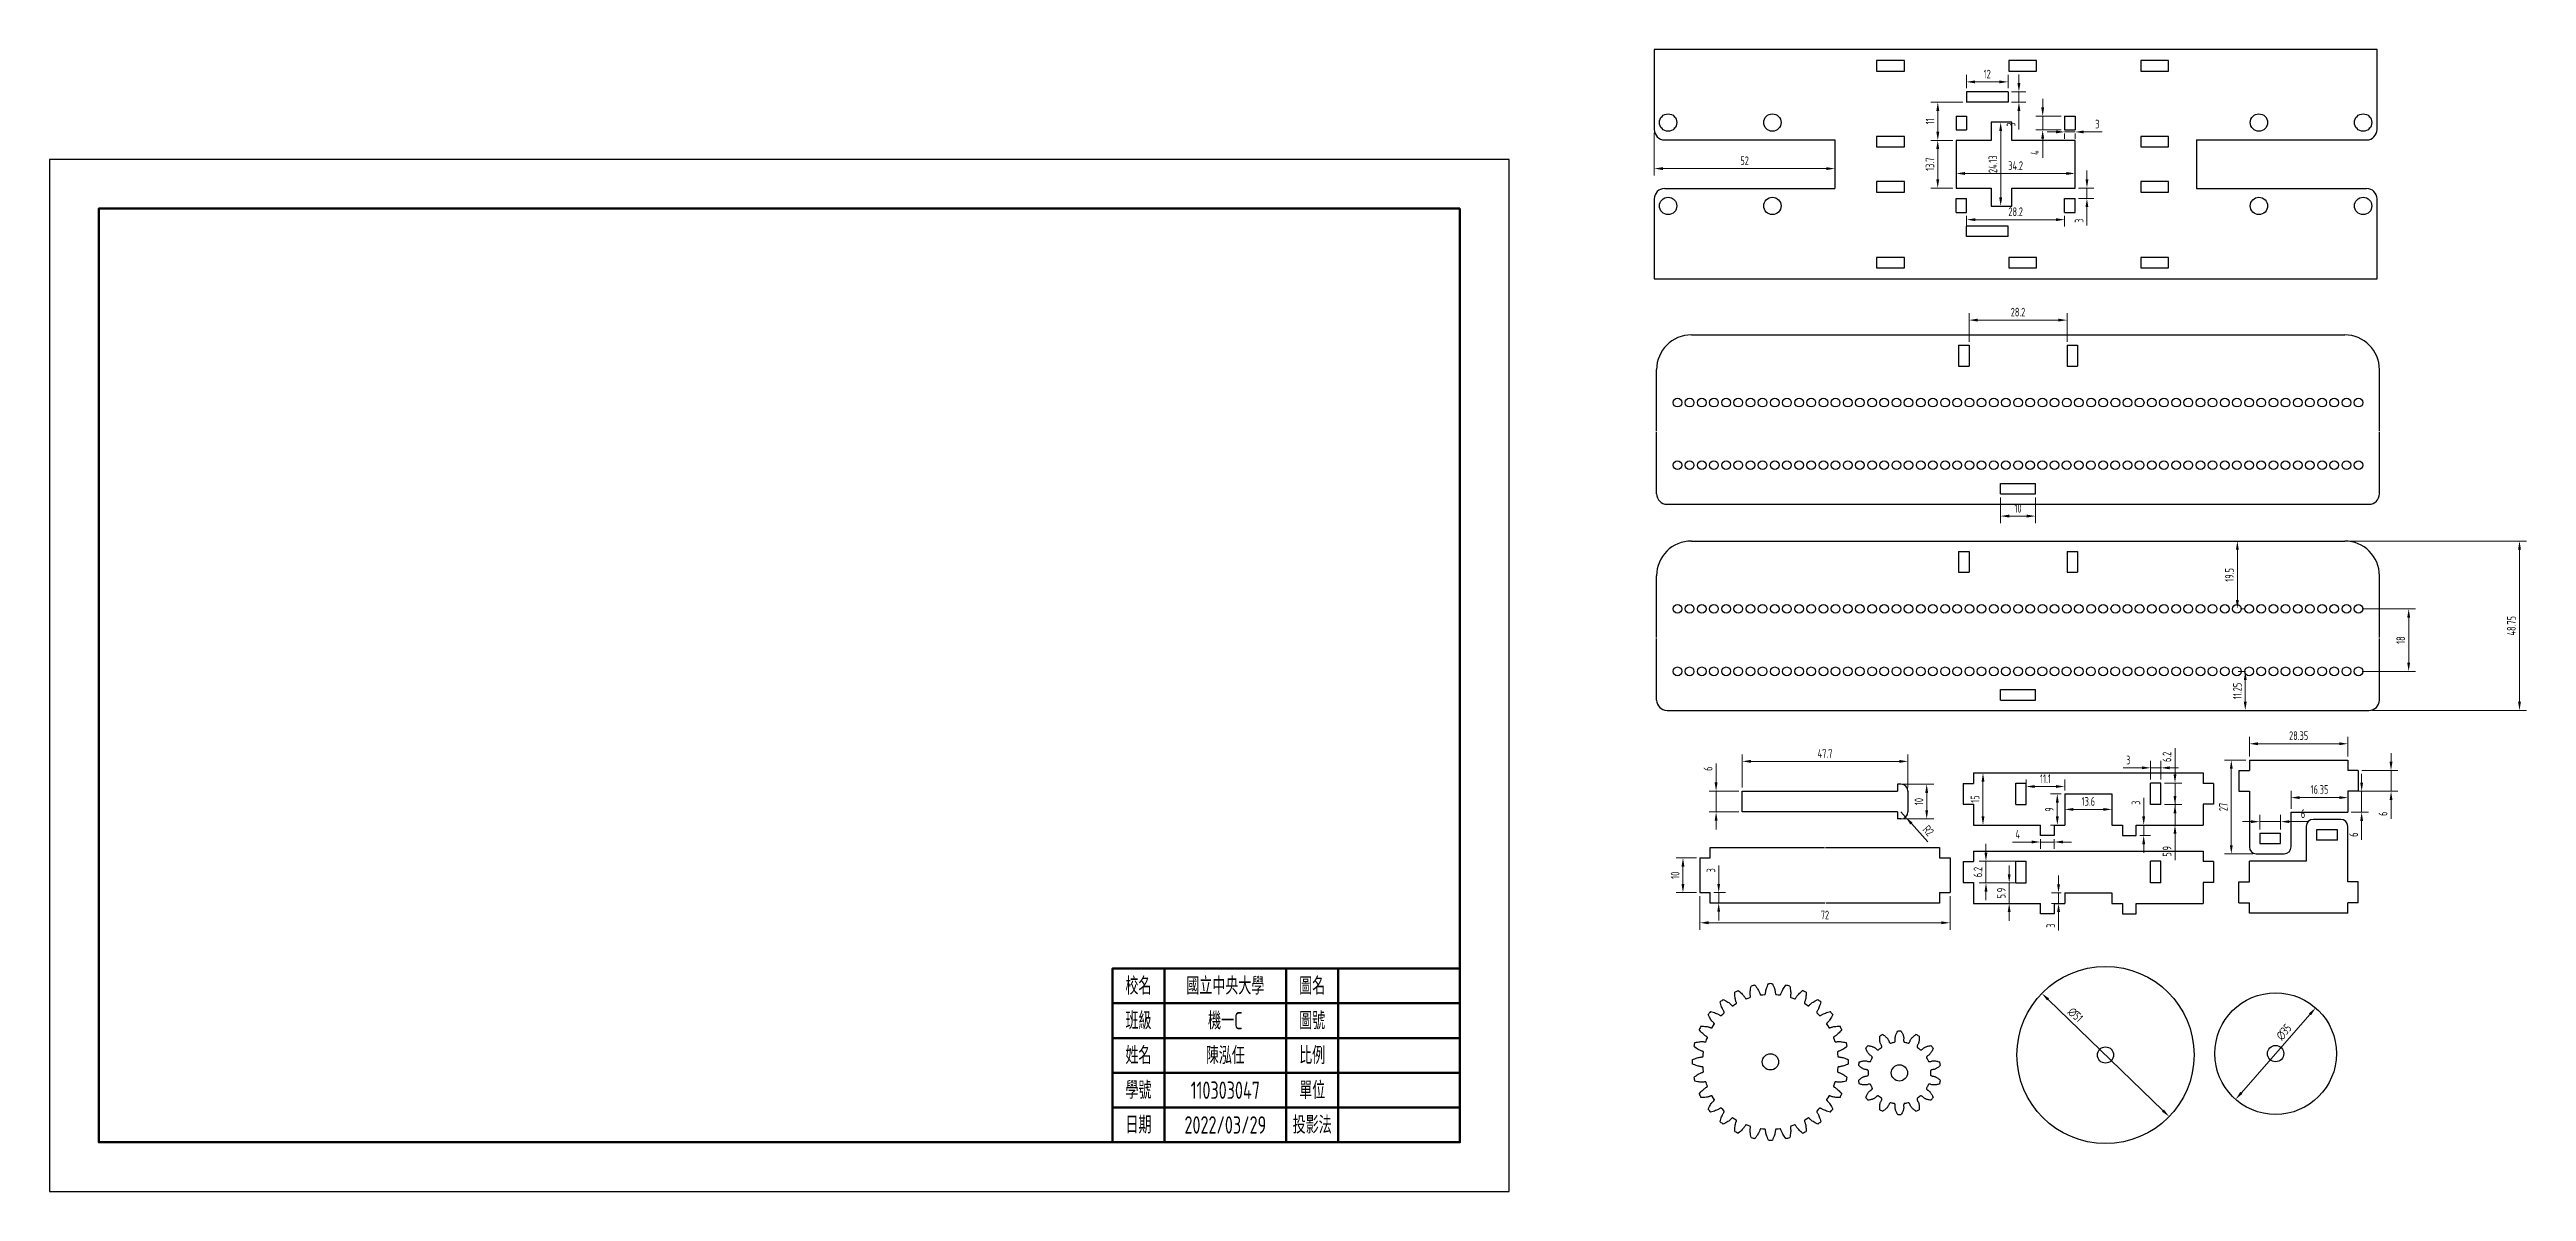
# Model space of a CAD drawing. Header units: millimetres. Extents: x 0 to 713, y 0 to 329.
import ezdxf

# ---------------------------------------------------------------- set-up
doc = ezdxf.new("R2010")
doc.units = ezdxf.units.MM
doc.layers.add('輪廓線', color=7, linetype='Continuous', lineweight=50)
doc.styles.get("Standard").update_dxf_attribs({"font": 'iso.shx', "width": 0.75, "bigfont": 'chineset.shx'})
doc.dimstyles.new('CNS', dxfattribs={"dimtxt": 2.5, "dimasz": 2.5, "dimexe": 2, "dimexo": 1, "dimgap": 1, "dimtad": 1, "dimdsep": 46, "dimtxsty": 'Standard', "dimcen": 2.5, "dimclrd": 3, "dimclre": 3, "dimclrt": 1, "dimadec": 0, "dimazin": 0, "dimtfac": 1, "dimtmove": 0, "dimatfit": 0, "dimfxl": 1, "dimlwd": 18, "dimlwe": 18, "dimarcsym": 0})

msp = doc.modelspace()

# ---------------------------------------------------------------- texts
at = {"char_height": 5, "attachment_point": 5}
for s, width, insert in [('\\pxt0,1,2;校名', 15, (313.358, 59.142)), ('國立中央大學', 35, (338.358, 59.142)), ('圖名', 15, (363.358, 59.142)), ('班級', 15, (313.358, 49.142)), ('機一C', 35, (338.358, 49.142)), ('圖號', 15, (363.358, 49.142)), ('姓名', 15, (313.358, 39.142)), ('陳泓任', 35, (338.358, 39.142)), ('比例', 15, (363.358, 39.142)), ('學號', 15, (313.358, 29.142)), ('110303047', 35, (338.358, 29.142)), ('單位', 15, (363.358, 29.142)), ('日期', 15, (313.358, 19.142)), ('2022/03/29', 35, (338.358, 19.142)), ('投影法', 15, (363.358, 19.142))]:
    msp.add_mtext_dynamic_manual_height_columns(s, width=width, gutter_width=12.5, heights=[0], dxfattribs=dict(at, insert=insert))

# ---------------------------------------------------------------- blocks, each defined once
blk = doc.blocks.new('*D1')
at = {"color": 3, "lineweight": 18, "transparency": 16777216}
for p, q in [((573.57, 311.97), (573.57, 314.47)), ((578.89, 309.47), (571.57, 309.47)), ((573.57, 309.47), (573.57, 305.47)), ((578.89, 305.47), (571.57, 305.47)), ((573.57, 302.97), (573.57, 297.43))]:
    blk.add_line(p, q, dxfattribs=at)
at = {"color": 3, "transparency": 16777216}
for points in [[(573.15, 311.97), (573.99, 311.97), (573.57, 309.47)], [(573.15, 302.97), (573.99, 302.97), (573.57, 305.47)]]:
    blk.add_solid(points, dxfattribs=at)
at = {"layer": 'Defpoints', "color": 0, "transparency": 16777216}
for p in [(579.89, 309.47), (573.57, 305.47), (579.89, 305.47)]:
    blk.add_point(p, dxfattribs=at)
at = {"color": 1, "transparency": 16777216, "insert": (571.32, 298.95), "char_height": 2.5, "attachment_point": 5, "rotation": 90}
blk.add_mtext('4', dxfattribs=at)
blk = doc.blocks.new('*D2')
at = {"color": 3, "lineweight": 18, "transparency": 16777216}
for p, q in [((577.39, 304.9), (574.89, 304.9)), ((579.89, 304.9), (582.89, 304.9)), ((579.89, 304.47), (579.89, 302.9)), ((582.89, 304.47), (582.89, 302.9)), ((585.39, 304.9), (590.72, 304.9))]:
    blk.add_line(p, q, dxfattribs=at)
at = {"color": 3, "transparency": 16777216}
for points in [[(577.39, 305.32), (577.39, 304.48), (579.89, 304.9)], [(585.39, 305.32), (585.39, 304.48), (582.89, 304.9)]]:
    blk.add_solid(points, dxfattribs=at)
at = {"layer": 'Defpoints', "color": 0, "transparency": 16777216}
for p in [(579.89, 305.47), (582.89, 305.47), (582.89, 304.9)]:
    blk.add_point(p, dxfattribs=at)
at = {"color": 1, "transparency": 16777216, "insert": (589.31, 307.15), "char_height": 2.5, "attachment_point": 5}
blk.add_mtext('3', dxfattribs=at)
blk = doc.blocks.new('*D3')
at = {"color": 3, "lineweight": 18, "transparency": 16777216}
for p, q in [((551.61, 317.47), (551.61, 321.31)), ((563.61, 317.47), (563.61, 321.31)), ((561.11, 319.31), (554.11, 319.31))]:
    blk.add_line(p, q, dxfattribs=at)
at = {"color": 3, "transparency": 16777216}
for points in [[(554.11, 319.73), (554.11, 318.89), (551.61, 319.31)], [(561.11, 319.73), (561.11, 318.89), (563.61, 319.31)]]:
    blk.add_solid(points, dxfattribs=at)
at = {"layer": 'Defpoints', "color": 0, "transparency": 16777216}
for p in [(551.61, 319.31), (551.61, 316.47), (563.61, 316.47)]:
    blk.add_point(p, dxfattribs=at)
at = {"color": 1, "transparency": 16777216, "insert": (557.61, 321.56), "char_height": 2.5, "attachment_point": 5}
blk.add_mtext('12', dxfattribs=at)
blk = doc.blocks.new('*D4')
at = {"color": 3, "lineweight": 18, "transparency": 16777216}
for p, q in [((566.73, 318.97), (566.73, 321.47)), ((564.61, 316.47), (568.73, 316.47)), ((566.73, 316.47), (566.73, 313.47)), ((564.61, 313.47), (568.73, 313.47)), ((566.73, 310.97), (566.73, 305.64))]:
    blk.add_line(p, q, dxfattribs=at)
at = {"color": 3, "transparency": 16777216}
for points in [[(566.31, 318.97), (567.15, 318.97), (566.73, 316.47)], [(566.31, 310.97), (567.15, 310.97), (566.73, 313.47)]]:
    blk.add_solid(points, dxfattribs=at)
at = {"layer": 'Defpoints', "color": 0, "transparency": 16777216}
for p in [(563.61, 316.47), (563.61, 313.47), (566.73, 313.47)]:
    blk.add_point(p, dxfattribs=at)
at = {"color": 1, "transparency": 16777216, "insert": (564.48, 307.05), "char_height": 2.5, "attachment_point": 5, "rotation": 90}
blk.add_mtext('3', dxfattribs=at)
blk = doc.blocks.new('*D5')
at = {"color": 3, "lineweight": 18, "transparency": 16777216}
for p, q in [((550.61, 313.47), (541.39, 313.47)), ((543.39, 310.97), (543.39, 304.97)), ((547.69, 302.47), (541.39, 302.47))]:
    blk.add_line(p, q, dxfattribs=at)
at = {"color": 3, "transparency": 16777216}
for points in [[(542.97, 310.97), (543.81, 310.97), (543.39, 313.47)], [(542.97, 304.97), (543.81, 304.97), (543.39, 302.47)]]:
    blk.add_solid(points, dxfattribs=at)
at = {"layer": 'Defpoints', "color": 0, "transparency": 16777216}
for p in [(551.61, 313.47), (543.39, 302.47), (548.69, 302.47)]:
    blk.add_point(p, dxfattribs=at)
at = {"color": 1, "transparency": 16777216, "insert": (541.14, 307.97), "char_height": 2.5, "attachment_point": 5, "rotation": 90}
blk.add_mtext('11', dxfattribs=at)
blk = doc.blocks.new('*D6')
at = {"color": 3, "lineweight": 18, "transparency": 16777216}
for p, q in [((552.37, 244.5), (552.37, 252.76)), ((554.87, 250.76), (578.07, 250.76)), ((580.57, 244.5), (580.57, 252.76))]:
    blk.add_line(p, q, dxfattribs=at)
at = {"color": 3, "transparency": 16777216}
for points in [[(554.87, 251.17), (554.87, 250.34), (552.37, 250.76)], [(578.07, 251.17), (578.07, 250.34), (580.57, 250.76)]]:
    blk.add_solid(points, dxfattribs=at)
at = {"layer": 'Defpoints', "color": 0, "transparency": 16777216}
for p in [(580.57, 250.76), (552.37, 243.5), (580.57, 243.5)]:
    blk.add_point(p, dxfattribs=at)
at = {"color": 1, "transparency": 16777216, "insert": (566.47, 253.05), "char_height": 2.5, "attachment_point": 5}
blk.add_mtext('28.2', dxfattribs=at)
blk = doc.blocks.new('*D7')
at = {"color": 3, "lineweight": 18, "transparency": 16777216}
for p, q in [((551.69, 280.77), (551.69, 277.66)), ((554.19, 279.66), (577.39, 279.66)), ((579.89, 280.77), (579.89, 277.66))]:
    blk.add_line(p, q, dxfattribs=at)
at = {"color": 3, "transparency": 16777216}
for points in [[(554.19, 280.08), (554.19, 279.24), (551.69, 279.66)], [(577.39, 280.08), (577.39, 279.24), (579.89, 279.66)]]:
    blk.add_solid(points, dxfattribs=at)
at = {"layer": 'Defpoints', "color": 0, "transparency": 16777216}
for p in [(551.69, 281.77), (579.89, 281.77), (579.89, 279.66)]:
    blk.add_point(p, dxfattribs=at)
at = {"color": 1, "transparency": 16777216, "insert": (565.79, 281.95), "char_height": 2.5, "attachment_point": 5}
blk.add_mtext('28.2', dxfattribs=at)
blk = doc.blocks.new('*D8')
at = {"color": 3, "lineweight": 18, "transparency": 16777216}
for p, q in [((561.47, 199.75), (561.47, 192.36)), ((571.47, 199.75), (571.47, 192.36)), ((563.97, 194.36), (568.97, 194.36))]:
    blk.add_line(p, q, dxfattribs=at)
at = {"color": 3, "transparency": 16777216}
for points in [[(563.97, 194.78), (563.97, 193.94), (561.47, 194.36)], [(568.97, 194.78), (568.97, 193.94), (571.47, 194.36)]]:
    blk.add_solid(points, dxfattribs=at)
at = {"layer": 'Defpoints', "color": 0, "transparency": 16777216}
for p in [(561.47, 200.75), (571.47, 200.75), (571.47, 194.36)]:
    blk.add_point(p, dxfattribs=at)
at = {"color": 1, "transparency": 16777216, "insert": (566.47, 196.61), "char_height": 2.5, "attachment_point": 5}
blk.add_mtext('10', dxfattribs=at)
blk = doc.blocks.new('*D9')
at = {"color": 3, "lineweight": 18, "transparency": 16777216}
for p, q in [((479.59, 117.71), (479.59, 123.13)), ((486.09, 115.21), (477.59, 115.21)), ((479.59, 109.21), (479.59, 115.21)), ((486.09, 109.21), (477.59, 109.21)), ((479.59, 106.71), (479.59, 104.21))]:
    blk.add_line(p, q, dxfattribs=at)
at = {"color": 3, "transparency": 16777216}
for points in [[(479.17, 117.71), (480.01, 117.71), (479.59, 115.21)], [(479.17, 106.71), (480.01, 106.71), (479.59, 109.21)]]:
    blk.add_solid(points, dxfattribs=at)
at = {"layer": 'Defpoints', "color": 0, "transparency": 16777216}
for p in [(479.59, 115.21), (487.09, 115.21), (487.09, 109.21)]:
    blk.add_point(p, dxfattribs=at)
at = {"color": 1, "transparency": 16777216, "insert": (477.28, 121.67), "char_height": 2.5, "attachment_point": 5, "rotation": 90}
blk.add_mtext('6', dxfattribs=at)
blk = doc.blocks.new('*D10')
at = {"color": 3, "lineweight": 18, "transparency": 16777216}
for p, q in [((532.79, 117.21), (542.2, 117.21)), ((540.2, 114.71), (540.2, 109.71)), ((532.79, 107.21), (542.2, 107.21))]:
    blk.add_line(p, q, dxfattribs=at)
at = {"color": 3, "transparency": 16777216}
for points in [[(539.78, 114.71), (540.61, 114.71), (540.2, 117.21)], [(539.78, 109.71), (540.61, 109.71), (540.2, 107.21)]]:
    blk.add_solid(points, dxfattribs=at)
at = {"layer": 'Defpoints', "color": 0, "transparency": 16777216}
for p in [(531.79, 117.21), (531.79, 107.21), (540.2, 107.21)]:
    blk.add_point(p, dxfattribs=at)
at = {"color": 1, "transparency": 16777216, "insert": (537.95, 112.21), "char_height": 2.5, "attachment_point": 5, "rotation": 90}
blk.add_mtext('10', dxfattribs=at)
blk = doc.blocks.new('*D11')
at = {"color": 3, "lineweight": 18, "transparency": 16777216}
for p, q in [((532.79, 109.21), (534.13, 107.73)), ((535.8, 105.87), (540.52, 100.64))]:
    blk.add_line(p, q, dxfattribs=at)
at = {"color": 3, "transparency": 16777216}
blk.add_solid([(536.11, 106.15), (535.49, 105.59), (534.13, 107.73)], dxfattribs=at)
at = {"layer": 'Defpoints', "color": 0, "transparency": 16777216}
for p in [(532.79, 109.21), (534.13, 107.73)]:
    blk.add_point(p, dxfattribs=at)
at = {"color": 1, "transparency": 16777216, "insert": (540.67, 103.83), "char_height": 2.5, "attachment_point": 5, "rotation": 312.01698}
blk.add_mtext('R2', dxfattribs=at)
blk = doc.blocks.new('*D12')
at = {"color": 3, "lineweight": 18, "transparency": 16777216}
for p, q in [((579.91, 113.43), (579.91, 107.95)), ((582.41, 109.95), (591.01, 109.95)), ((593.51, 113.43), (593.51, 107.95))]:
    blk.add_line(p, q, dxfattribs=at)
at = {"color": 3, "transparency": 16777216}
for points in [[(582.41, 110.36), (582.41, 109.53), (579.91, 109.95)], [(591.01, 110.36), (591.01, 109.53), (593.51, 109.95)]]:
    blk.add_solid(points, dxfattribs=at)
at = {"layer": 'Defpoints', "color": 0, "transparency": 16777216}
for p in [(579.91, 114.43), (593.51, 114.43), (593.51, 109.95)]:
    blk.add_point(p, dxfattribs=at)
at = {"color": 1, "transparency": 16777216, "insert": (586.71, 112.26), "char_height": 2.5, "attachment_point": 5}
blk.add_mtext('13.6', dxfattribs=at)
blk = doc.blocks.new('*D13')
at = {"color": 3, "lineweight": 18, "transparency": 16777216}
for p, q in [((578.91, 114.43), (575.78, 114.43)), ((577.78, 111.93), (577.78, 107.93)), ((578.91, 105.43), (575.78, 105.43))]:
    blk.add_line(p, q, dxfattribs=at)
at = {"color": 3, "transparency": 16777216}
for points in [[(577.36, 111.93), (578.19, 111.93), (577.78, 114.43)], [(577.36, 107.93), (578.19, 107.93), (577.78, 105.43)]]:
    blk.add_solid(points, dxfattribs=at)
at = {"layer": 'Defpoints', "color": 0, "transparency": 16777216}
for p in [(579.91, 114.43), (577.78, 105.43), (579.91, 105.43)]:
    blk.add_point(p, dxfattribs=at)
at = {"color": 1, "transparency": 16777216, "insert": (575.5, 109.93), "char_height": 2.5, "attachment_point": 5, "rotation": 90}
blk.add_mtext('9', dxfattribs=at)
blk = doc.blocks.new('*D14')
at = {"color": 3, "lineweight": 18, "transparency": 16777216}
for p, q in [((570.41, 100.56), (564.86, 100.56)), ((572.91, 101.43), (572.91, 98.56)), ((576.91, 100.56), (572.91, 100.56)), ((576.91, 101.43), (576.91, 98.56)), ((579.41, 100.56), (581.91, 100.56))]:
    blk.add_line(p, q, dxfattribs=at)
at = {"color": 3, "transparency": 16777216}
for points in [[(570.41, 100.98), (570.41, 100.15), (572.91, 100.56)], [(579.41, 100.98), (579.41, 100.15), (576.91, 100.56)]]:
    blk.add_solid(points, dxfattribs=at)
at = {"layer": 'Defpoints', "color": 0, "transparency": 16777216}
for p in [(572.91, 102.43), (572.91, 100.56), (576.91, 102.43)]:
    blk.add_point(p, dxfattribs=at)
at = {"color": 1, "transparency": 16777216, "insert": (566.38, 102.81), "char_height": 2.5, "attachment_point": 5}
blk.add_mtext('4', dxfattribs=at)
blk = doc.blocks.new('*D15')
at = {"color": 3, "lineweight": 18, "transparency": 16777216}
for p, q in [((602.64, 107.93), (602.64, 113.27)), ((601.51, 105.43), (604.64, 105.43)), ((601.51, 102.43), (604.64, 102.43)), ((602.64, 102.43), (602.64, 105.43)), ((602.64, 99.93), (602.64, 97.43))]:
    blk.add_line(p, q, dxfattribs=at)
at = {"color": 3, "transparency": 16777216}
for points in [[(602.22, 107.93), (603.06, 107.93), (602.64, 105.43)], [(602.22, 99.93), (603.06, 99.93), (602.64, 102.43)]]:
    blk.add_solid(points, dxfattribs=at)
at = {"layer": 'Defpoints', "color": 0, "transparency": 16777216}
for p in [(600.51, 105.43), (600.51, 102.43), (602.64, 105.43)]:
    blk.add_point(p, dxfattribs=at)
at = {"color": 1, "transparency": 16777216, "insert": (600.39, 111.85), "char_height": 2.5, "attachment_point": 5, "rotation": 90}
blk.add_mtext('3', dxfattribs=at)
blk = doc.blocks.new('*D16')
at = {"color": 3, "lineweight": 18, "transparency": 16777216}
for p, q in [((611.65, 120.03), (611.65, 127.59)), ((608.61, 117.53), (613.65, 117.53)), ((611.65, 111.33), (611.65, 117.53)), ((608.61, 111.33), (613.65, 111.33)), ((611.65, 108.83), (611.65, 106.33))]:
    blk.add_line(p, q, dxfattribs=at)
at = {"color": 3, "transparency": 16777216}
for points in [[(611.23, 120.03), (612.06, 120.03), (611.65, 117.53)], [(611.23, 108.83), (612.06, 108.83), (611.65, 111.33)]]:
    blk.add_solid(points, dxfattribs=at)
at = {"layer": 'Defpoints', "color": 0, "transparency": 16777216}
for p in [(607.61, 117.53), (611.65, 117.53), (607.61, 111.33)]:
    blk.add_point(p, dxfattribs=at)
at = {"color": 1, "transparency": 16777216, "insert": (609.33, 125.06), "char_height": 2.5, "attachment_point": 5, "rotation": 90}
blk.add_mtext('6.2', dxfattribs=at)
blk = doc.blocks.new('*D17')
at = {"color": 3, "lineweight": 18, "transparency": 16777216}
for p, q in [((602.11, 121.91), (596.77, 121.91)), ((604.61, 118.53), (604.61, 123.91)), ((607.61, 121.91), (604.61, 121.91)), ((607.61, 118.53), (607.61, 123.91)), ((610.11, 121.91), (612.61, 121.91))]:
    blk.add_line(p, q, dxfattribs=at)
at = {"color": 3, "transparency": 16777216}
for points in [[(602.11, 122.33), (602.11, 121.5), (604.61, 121.91)], [(610.11, 122.33), (610.11, 121.5), (607.61, 121.91)]]:
    blk.add_solid(points, dxfattribs=at)
at = {"layer": 'Defpoints', "color": 0, "transparency": 16777216}
for p in [(604.61, 121.91), (604.61, 117.53), (607.61, 117.53)]:
    blk.add_point(p, dxfattribs=at)
at = {"color": 1, "transparency": 16777216, "insert": (598.19, 124.16), "char_height": 2.5, "attachment_point": 5}
blk.add_mtext('3', dxfattribs=at)
blk = doc.blocks.new('*D18')
at = {"color": 3, "lineweight": 18, "transparency": 16777216}
for p, q in [((633.04, 125.15), (633.04, 130.84)), ((635.54, 128.84), (658.89, 128.84)), ((661.39, 125.15), (661.39, 130.84))]:
    blk.add_line(p, q, dxfattribs=at)
at = {"color": 3, "transparency": 16777216}
for points in [[(635.54, 129.26), (635.54, 128.42), (633.04, 128.84)], [(658.89, 129.26), (658.89, 128.42), (661.39, 128.84)]]:
    blk.add_solid(points, dxfattribs=at)
at = {"layer": 'Defpoints', "color": 0, "transparency": 16777216}
for p in [(661.39, 128.84), (633.04, 124.15), (661.39, 124.15)]:
    blk.add_point(p, dxfattribs=at)
at = {"color": 1, "transparency": 16777216, "insert": (647.22, 131.17), "char_height": 2.5, "attachment_point": 5}
blk.add_mtext('28.35', dxfattribs=at)
blk = doc.blocks.new('*D19')
at = {"color": 3, "lineweight": 18, "transparency": 16777216}
for p, q in [((673.82, 123.65), (673.82, 126.15)), ((665.39, 121.15), (675.82, 121.15)), ((665.39, 115.15), (675.82, 115.15)), ((673.82, 121.15), (673.82, 115.15)), ((673.82, 112.65), (673.82, 107.23))]:
    blk.add_line(p, q, dxfattribs=at)
at = {"color": 3, "transparency": 16777216}
for points in [[(673.4, 123.65), (674.24, 123.65), (673.82, 121.15)], [(673.4, 112.65), (674.24, 112.65), (673.82, 115.15)]]:
    blk.add_solid(points, dxfattribs=at)
at = {"layer": 'Defpoints', "color": 0, "transparency": 16777216}
for p in [(664.39, 121.15), (664.39, 115.15), (673.82, 115.15)]:
    blk.add_point(p, dxfattribs=at)
at = {"color": 1, "transparency": 16777216, "insert": (671.5, 108.69), "char_height": 2.5, "attachment_point": 5, "rotation": 90}
blk.add_mtext('6', dxfattribs=at)
blk = doc.blocks.new('*D20')
at = {"color": 3, "lineweight": 18, "transparency": 16777216}
for p, q in [((645.04, 110.15), (645.04, 115.34)), ((661.39, 110.15), (661.39, 115.34)), ((647.54, 113.34), (658.89, 113.34))]:
    blk.add_line(p, q, dxfattribs=at)
at = {"color": 3, "transparency": 16777216}
for points in [[(647.54, 113.76), (647.54, 112.93), (645.04, 113.34)], [(658.89, 113.76), (658.89, 112.93), (661.39, 113.34)]]:
    blk.add_solid(points, dxfattribs=at)
at = {"layer": 'Defpoints', "color": 0, "transparency": 16777216}
for p in [(645.04, 109.15), (661.39, 113.34), (661.39, 109.15)]:
    blk.add_point(p, dxfattribs=at)
at = {"color": 1, "transparency": 16777216, "insert": (653.22, 115.69), "char_height": 2.5, "attachment_point": 5}
blk.add_mtext('16.35', dxfattribs=at)
blk = doc.blocks.new('*D21')
at = {"color": 3, "lineweight": 18, "transparency": 16777216}
for p, q in [((636.04, 104.15), (636.04, 108.42)), ((642.04, 104.15), (642.04, 108.42)), ((633.54, 106.42), (631.04, 106.42)), ((636.04, 106.42), (642.04, 106.42)), ((644.54, 106.42), (649.96, 106.42))]:
    blk.add_line(p, q, dxfattribs=at)
at = {"color": 3, "transparency": 16777216}
for points in [[(633.54, 106.83), (633.54, 106), (636.04, 106.42)], [(644.54, 106.83), (644.54, 106), (642.04, 106.42)]]:
    blk.add_solid(points, dxfattribs=at)
at = {"layer": 'Defpoints', "color": 0, "transparency": 16777216}
for p in [(636.04, 103.15), (642.04, 106.42), (642.04, 103.15)]:
    blk.add_point(p, dxfattribs=at)
at = {"color": 1, "transparency": 16777216, "insert": (648.5, 108.73), "char_height": 2.5, "attachment_point": 5}
blk.add_mtext('6', dxfattribs=at)
blk = doc.blocks.new('*D22')
at = {"color": 3, "lineweight": 18, "transparency": 16777216}
for p, q in [((632.04, 124.15), (625.85, 124.15)), ((627.85, 121.65), (627.85, 99.65)), ((634.04, 97.15), (625.85, 97.15))]:
    blk.add_line(p, q, dxfattribs=at)
at = {"color": 3, "transparency": 16777216}
for points in [[(627.44, 121.65), (628.27, 121.65), (627.85, 124.15)], [(627.44, 99.65), (628.27, 99.65), (627.85, 97.15)]]:
    blk.add_solid(points, dxfattribs=at)
at = {"layer": 'Defpoints', "color": 0, "transparency": 16777216}
for p in [(633.04, 124.15), (627.85, 97.15), (635.04, 97.15)]:
    blk.add_point(p, dxfattribs=at)
at = {"color": 1, "transparency": 16777216, "insert": (625.6, 110.65), "char_height": 2.5, "attachment_point": 5, "rotation": 90}
blk.add_mtext('27', dxfattribs=at)
blk = doc.blocks.new('*D23')
at = {"color": 3, "lineweight": 18, "transparency": 16777216}
for p, q in [((578.91, 85.91), (576.13, 85.91)), ((578.13, 88.41), (578.13, 90.91)), ((578.13, 85.91), (578.13, 82.91)), ((578.91, 82.91), (576.13, 82.91)), ((578.13, 80.41), (578.13, 75.08))]:
    blk.add_line(p, q, dxfattribs=at)
at = {"color": 3, "transparency": 16777216}
for points in [[(577.72, 88.41), (578.55, 88.41), (578.13, 85.91)], [(577.72, 80.41), (578.55, 80.41), (578.13, 82.91)]]:
    blk.add_solid(points, dxfattribs=at)
at = {"layer": 'Defpoints', "color": 0, "transparency": 16777216}
for p in [(579.91, 85.91), (578.13, 82.91), (579.91, 82.91)]:
    blk.add_point(p, dxfattribs=at)
at = {"color": 1, "transparency": 16777216, "insert": (575.88, 76.49), "char_height": 2.5, "attachment_point": 5, "rotation": 90}
blk.add_mtext('3', dxfattribs=at)
blk = doc.blocks.new('*D24')
at = {"color": 3, "lineweight": 18, "transparency": 16777216}
for p, q in [((557.25, 97.51), (557.25, 100.01)), ((567.81, 95.01), (555.25, 95.01)), ((557.25, 88.81), (557.25, 95.01)), ((567.81, 88.81), (555.25, 88.81)), ((557.25, 86.31), (557.25, 83.81))]:
    blk.add_line(p, q, dxfattribs=at)
at = {"color": 3, "transparency": 16777216}
for points in [[(556.83, 97.51), (557.66, 97.51), (557.25, 95.01)], [(556.83, 86.31), (557.66, 86.31), (557.25, 88.81)]]:
    blk.add_solid(points, dxfattribs=at)
at = {"layer": 'Defpoints', "color": 0, "transparency": 16777216}
for p in [(557.25, 95.01), (568.81, 95.01), (568.81, 88.81)]:
    blk.add_point(p, dxfattribs=at)
at = {"color": 1, "transparency": 16777216, "insert": (554.93, 91.91), "char_height": 2.5, "attachment_point": 5, "rotation": 90}
blk.add_mtext('6.2', dxfattribs=at)
blk = doc.blocks.new('*D25')
at = {"color": 3, "lineweight": 18, "transparency": 16777216}
for p, q in [((473.91, 96), (468.05, 96)), ((470.05, 93.5), (470.05, 88.5)), ((473.91, 86), (468.05, 86))]:
    blk.add_line(p, q, dxfattribs=at)
at = {"color": 3, "transparency": 16777216}
for points in [[(469.63, 93.5), (470.47, 93.5), (470.05, 96)], [(469.63, 88.5), (470.47, 88.5), (470.05, 86)]]:
    blk.add_solid(points, dxfattribs=at)
at = {"layer": 'Defpoints', "color": 0, "transparency": 16777216}
for p in [(474.91, 96), (470.05, 86), (474.91, 86)]:
    blk.add_point(p, dxfattribs=at)
at = {"color": 1, "transparency": 16777216, "insert": (467.8, 91), "char_height": 2.5, "attachment_point": 5, "rotation": 90}
blk.add_mtext('10', dxfattribs=at)
blk = doc.blocks.new('*D26')
at = {"color": 3, "lineweight": 18, "transparency": 16777216}
for p, q in [((474.91, 85), (474.91, 75.32)), ((546.91, 85), (546.91, 75.32)), ((477.41, 77.32), (544.41, 77.32))]:
    blk.add_line(p, q, dxfattribs=at)
at = {"color": 3, "transparency": 16777216}
for points in [[(477.41, 77.74), (477.41, 76.91), (474.91, 77.32)], [(544.41, 77.74), (544.41, 76.91), (546.91, 77.32)]]:
    blk.add_solid(points, dxfattribs=at)
at = {"layer": 'Defpoints', "color": 0, "transparency": 16777216}
for p in [(474.91, 86), (546.91, 86), (546.91, 77.32)]:
    blk.add_point(p, dxfattribs=at)
at = {"color": 1, "transparency": 16777216, "insert": (510.91, 79.57), "char_height": 2.5, "attachment_point": 5}
blk.add_mtext('72', dxfattribs=at)
blk = doc.blocks.new('*D27')
at = {"color": 3, "lineweight": 18, "transparency": 16777216}
blk.add_line((608.18, 23.28), (575.12, 55.26), dxfattribs=at)
at = {"color": 3, "transparency": 16777216}
for points in [[(575.41, 55.56), (574.83, 54.97), (573.32, 57)], [(608.47, 23.58), (607.89, 22.98), (609.97, 21.54)]]:
    blk.add_solid(points, dxfattribs=at)
at = {"layer": 'Defpoints', "color": 0, "transparency": 16777216}
for p in [(573.32, 57), (609.97, 21.54)]:
    blk.add_point(p, dxfattribs=at)
at = {"color": 1, "transparency": 16777216, "insert": (582.99, 50.82), "char_height": 2.5, "attachment_point": 5, "rotation": 315.9497}
blk.add_mtext('∅51', dxfattribs=at)
blk = doc.blocks.new('*D28')
at = {"color": 3, "lineweight": 18, "transparency": 16777216}
blk.add_line((630.74, 28.38), (650.48, 50.97), dxfattribs=at)
at = {"color": 3, "transparency": 16777216}
for points in [[(650.16, 51.24), (650.79, 50.69), (652.12, 52.85)], [(630.42, 28.65), (631.05, 28.1), (629.09, 26.5)]]:
    blk.add_solid(points, dxfattribs=at)
at = {"layer": 'Defpoints', "color": 0, "transparency": 16777216}
for p in [(652.12, 52.85), (629.09, 26.5)]:
    blk.add_point(p, dxfattribs=at)
at = {"color": 1, "transparency": 16777216, "insert": (642.99, 45.87), "char_height": 2.5, "attachment_point": 5, "rotation": 48.85047}
blk.add_mtext('∅35', dxfattribs=at)
blk = doc.blocks.new('*D29')
at = {"color": 3, "lineweight": 18, "transparency": 16777216}
for p, q in [((461.79, 304.62), (461.79, 292.36)), ((464.29, 294.36), (511.29, 294.36)), ((513.79, 295.36), (513.79, 296.36))]:
    blk.add_line(p, q, dxfattribs=at)
at = {"color": 3, "transparency": 16777216}
for points in [[(464.29, 294.78), (464.29, 293.94), (461.79, 294.36)], [(511.29, 294.78), (511.29, 293.94), (513.79, 294.36)]]:
    blk.add_solid(points, dxfattribs=at)
at = {"layer": 'Defpoints', "color": 0, "transparency": 16777216}
for p in [(461.79, 305.62), (513.79, 294.36), (513.79, 294.36)]:
    blk.add_point(p, dxfattribs=at)
at = {"color": 1, "transparency": 16777216, "insert": (487.79, 296.64), "char_height": 2.5, "attachment_point": 5}
blk.add_mtext('52', dxfattribs=at)
blk = doc.blocks.new('*D30')
at = {"color": 3, "lineweight": 18, "transparency": 16777216}
for p, q in [((586.3, 291.27), (586.3, 293.77)), ((583.89, 288.77), (588.3, 288.77)), ((583.89, 285.77), (588.3, 285.77)), ((586.3, 288.77), (586.3, 285.77)), ((586.3, 283.27), (586.3, 277.94))]:
    blk.add_line(p, q, dxfattribs=at)
at = {"color": 3, "transparency": 16777216}
for points in [[(585.89, 291.27), (586.72, 291.27), (586.3, 288.77)], [(585.89, 283.27), (586.72, 283.27), (586.3, 285.77)]]:
    blk.add_solid(points, dxfattribs=at)
at = {"layer": 'Defpoints', "color": 0, "transparency": 16777216}
for p in [(582.89, 288.77), (582.89, 285.77), (586.3, 285.77)]:
    blk.add_point(p, dxfattribs=at)
at = {"color": 1, "transparency": 16777216, "insert": (584.05, 279.35), "char_height": 2.5, "attachment_point": 5, "rotation": 90}
blk.add_mtext('3', dxfattribs=at)
blk = doc.blocks.new('*D31')
at = {"color": 3, "lineweight": 18, "transparency": 16777216}
for p, q in [((547.69, 302.47), (541.37, 302.47)), ((543.37, 299.97), (543.37, 291.27)), ((547.69, 288.77), (541.37, 288.77))]:
    blk.add_line(p, q, dxfattribs=at)
at = {"color": 3, "transparency": 16777216}
for points in [[(542.95, 299.97), (543.79, 299.97), (543.37, 302.47)], [(542.95, 291.27), (543.79, 291.27), (543.37, 288.77)]]:
    blk.add_solid(points, dxfattribs=at)
at = {"layer": 'Defpoints', "color": 0, "transparency": 16777216}
for p in [(548.69, 302.47), (543.37, 288.77), (548.69, 288.77)]:
    blk.add_point(p, dxfattribs=at)
at = {"color": 1, "transparency": 16777216, "insert": (541.12, 295.62), "char_height": 2.5, "attachment_point": 5, "rotation": 90}
blk.add_mtext('13.7', dxfattribs=at)
blk = doc.blocks.new('*D32')
at = {"color": 3, "lineweight": 18, "transparency": 16777216}
for p, q in [((548.69, 289.77), (548.69, 294.95)), ((551.19, 292.95), (580.39, 292.95)), ((582.89, 289.77), (582.89, 294.95))]:
    blk.add_line(p, q, dxfattribs=at)
at = {"color": 3, "transparency": 16777216}
for points in [[(551.19, 293.37), (551.19, 292.53), (548.69, 292.95)], [(580.39, 293.37), (580.39, 292.53), (582.89, 292.95)]]:
    blk.add_solid(points, dxfattribs=at)
at = {"layer": 'Defpoints', "color": 0, "transparency": 16777216}
for p in [(582.89, 292.95), (548.69, 288.77), (582.89, 288.77)]:
    blk.add_point(p, dxfattribs=at)
at = {"color": 1, "transparency": 16777216, "insert": (565.79, 295.2), "char_height": 2.5, "attachment_point": 5}
blk.add_mtext('34.2', dxfattribs=at)
blk = doc.blocks.new('*D33')
at = {"color": 3, "lineweight": 18, "transparency": 16777216}
for p, q in [((560.48, 307.69), (559.48, 307.69)), ((561.48, 305.19), (561.48, 286.06)), ((560.48, 283.56), (559.48, 283.56))]:
    blk.add_line(p, q, dxfattribs=at)
at = {"color": 3, "transparency": 16777216}
for points in [[(561.06, 305.19), (561.9, 305.19), (561.48, 307.69)], [(561.06, 286.06), (561.9, 286.06), (561.48, 283.56)]]:
    blk.add_solid(points, dxfattribs=at)
at = {"layer": 'Defpoints', "color": 0, "transparency": 16777216}
for p in [(561.48, 307.69), (561.48, 283.56), (561.48, 283.56)]:
    blk.add_point(p, dxfattribs=at)
at = {"color": 1, "transparency": 16777216, "insert": (559.23, 295.62), "char_height": 2.5, "attachment_point": 5, "rotation": 90}
blk.add_mtext('24.13', dxfattribs=at)
blk = doc.blocks.new('*D34')
at = {"color": 3, "lineweight": 18, "transparency": 16777216}
for p, q in [((611.65, 113.83), (611.65, 116.33)), ((608.61, 111.33), (613.65, 111.33)), ((611.65, 111.33), (611.65, 105.43)), ((610.65, 105.43), (609.65, 105.43)), ((611.65, 102.93), (611.65, 95.32))]:
    blk.add_line(p, q, dxfattribs=at)
at = {"color": 3, "transparency": 16777216}
for points in [[(611.23, 113.83), (612.06, 113.83), (611.65, 111.33)], [(611.23, 102.93), (612.06, 102.93), (611.65, 105.43)]]:
    blk.add_solid(points, dxfattribs=at)
at = {"layer": 'Defpoints', "color": 0, "transparency": 16777216}
for p in [(607.61, 111.33), (611.65, 105.43), (611.65, 105.43)]:
    blk.add_point(p, dxfattribs=at)
at = {"color": 1, "transparency": 16777216, "insert": (609.36, 97.88), "char_height": 2.5, "attachment_point": 5, "rotation": 90}
blk.add_mtext('5.9', dxfattribs=at)
blk = doc.blocks.new('*D35')
at = {"color": 3, "lineweight": 18, "transparency": 16777216}
for p, q in [((662.39, 115.15), (667.36, 115.15)), ((665.36, 117.65), (665.36, 120.15)), ((665.36, 115.15), (665.36, 109.15)), ((662.39, 109.15), (667.36, 109.15)), ((665.36, 106.65), (665.36, 101.23))]:
    blk.add_line(p, q, dxfattribs=at)
at = {"color": 3, "transparency": 16777216}
for points in [[(664.95, 117.65), (665.78, 117.65), (665.36, 115.15)], [(664.95, 106.65), (665.78, 106.65), (665.36, 109.15)]]:
    blk.add_solid(points, dxfattribs=at)
at = {"layer": 'Defpoints', "color": 0, "transparency": 16777216}
for p in [(661.39, 115.15), (661.39, 109.15), (665.36, 109.15)]:
    blk.add_point(p, dxfattribs=at)
at = {"color": 1, "transparency": 16777216, "insert": (663.05, 102.69), "char_height": 2.5, "attachment_point": 5, "rotation": 90}
blk.add_mtext('6', dxfattribs=at)
blk = doc.blocks.new('*D36')
at = {"color": 3, "lineweight": 18, "transparency": 16777216}
for p, q in [((555.39, 120.43), (554.39, 120.43)), ((556.39, 117.93), (556.39, 107.93)), ((555.39, 105.43), (554.39, 105.43))]:
    blk.add_line(p, q, dxfattribs=at)
at = {"color": 3, "transparency": 16777216}
for points in [[(555.98, 117.93), (556.81, 117.93), (556.39, 120.43)], [(555.98, 107.93), (556.81, 107.93), (556.39, 105.43)]]:
    blk.add_solid(points, dxfattribs=at)
at = {"layer": 'Defpoints', "color": 0, "transparency": 16777216}
for p in [(556.39, 120.43), (556.39, 105.43), (556.39, 105.43)]:
    blk.add_point(p, dxfattribs=at)
at = {"color": 1, "transparency": 16777216, "insert": (554.11, 112.93), "char_height": 2.5, "attachment_point": 5, "rotation": 90}
blk.add_mtext('15', dxfattribs=at)
blk = doc.blocks.new('*D37')
at = {"color": 3, "lineweight": 18, "transparency": 16777216}
for p, q in [((568.81, 117.54), (568.81, 118.54)), ((577.41, 116.54), (571.31, 116.54)), ((579.91, 115.43), (579.91, 118.54))]:
    blk.add_line(p, q, dxfattribs=at)
at = {"color": 3, "transparency": 16777216}
for points in [[(571.31, 116.95), (571.31, 116.12), (568.81, 116.54)], [(577.41, 116.95), (577.41, 116.12), (579.91, 116.54)]]:
    blk.add_solid(points, dxfattribs=at)
at = {"layer": 'Defpoints', "color": 0, "transparency": 16777216}
for p in [(568.81, 116.54), (568.81, 116.54), (579.91, 114.43)]:
    blk.add_point(p, dxfattribs=at)
at = {"color": 1, "transparency": 16777216, "insert": (574.36, 118.79), "char_height": 2.5, "attachment_point": 5}
blk.add_mtext('11.1', dxfattribs=at)
blk = doc.blocks.new('*D38')
at = {"color": 3, "lineweight": 18, "transparency": 16777216}
for p, q in [((563.93, 91.31), (563.93, 93.81)), ((567.81, 88.81), (561.93, 88.81)), ((563.93, 82.91), (563.93, 88.81)), ((570.07, 82.91), (561.93, 82.91)), ((563.93, 80.41), (563.93, 77.91))]:
    blk.add_line(p, q, dxfattribs=at)
at = {"color": 3, "transparency": 16777216}
for points in [[(563.51, 91.31), (564.34, 91.31), (563.93, 88.81)], [(563.51, 80.41), (564.34, 80.41), (563.93, 82.91)]]:
    blk.add_solid(points, dxfattribs=at)
at = {"layer": 'Defpoints', "color": 0, "transparency": 16777216}
for p in [(563.93, 88.81), (568.81, 88.81), (571.07, 82.91)]:
    blk.add_point(p, dxfattribs=at)
at = {"color": 1, "transparency": 16777216, "insert": (561.64, 85.86), "char_height": 2.5, "attachment_point": 5, "rotation": 90}
blk.add_mtext('5.9', dxfattribs=at)
blk = doc.blocks.new('*D39')
at = {"color": 3, "lineweight": 18, "transparency": 16777216}
for p, q in [((487.09, 116.21), (487.09, 125.77)), ((489.59, 123.77), (532.29, 123.77)), ((534.79, 116.21), (534.79, 125.77))]:
    blk.add_line(p, q, dxfattribs=at)
at = {"color": 3, "transparency": 16777216}
for points in [[(489.59, 124.19), (489.59, 123.35), (487.09, 123.77)], [(532.29, 124.19), (532.29, 123.35), (534.79, 123.77)]]:
    blk.add_solid(points, dxfattribs=at)
at = {"layer": 'Defpoints', "color": 0, "transparency": 16777216}
for p in [(534.79, 123.77), (487.09, 115.21), (534.79, 115.21)]:
    blk.add_point(p, dxfattribs=at)
at = {"color": 1, "transparency": 16777216, "insert": (510.94, 126.02), "char_height": 2.5, "attachment_point": 5}
blk.add_mtext('47.7', dxfattribs=at)
blk = doc.blocks.new('*D40')
at = {"color": 3, "lineweight": 18, "transparency": 16777216}
for p, q in [((480.34, 88.5), (480.34, 93.83)), ((478.91, 86), (482.34, 86)), ((480.34, 83), (480.34, 86)), ((478.91, 83), (482.34, 83)), ((480.34, 80.5), (480.34, 78))]:
    blk.add_line(p, q, dxfattribs=at)
at = {"color": 3, "transparency": 16777216}
for points in [[(479.92, 88.5), (480.75, 88.5), (480.34, 86)], [(479.92, 80.5), (480.75, 80.5), (480.34, 83)]]:
    blk.add_solid(points, dxfattribs=at)
at = {"layer": 'Defpoints', "color": 0, "transparency": 16777216}
for p in [(477.91, 86), (480.34, 86), (477.91, 83)]:
    blk.add_point(p, dxfattribs=at)
at = {"color": 1, "transparency": 16777216, "insert": (478.09, 92.41), "char_height": 2.5, "attachment_point": 5, "rotation": 90}
blk.add_mtext('3', dxfattribs=at)
blk = doc.blocks.new('*D41')
at = {"color": 3, "lineweight": 18, "transparency": 16777216}
for p, q in [((661.47, 187.18), (712.79, 187.18)), ((710.79, 184.68), (710.79, 140.93)), ((668.47, 138.43), (712.79, 138.43))]:
    blk.add_line(p, q, dxfattribs=at)
at = {"color": 3, "transparency": 16777216}
for points in [[(710.37, 184.68), (711.2, 184.68), (710.79, 187.18)], [(710.37, 140.93), (711.2, 140.93), (710.79, 138.43)]]:
    blk.add_solid(points, dxfattribs=at)
at = {"layer": 'Defpoints', "color": 0, "transparency": 16777216}
for p in [(660.47, 187.18), (667.47, 138.43), (710.79, 138.43)]:
    blk.add_point(p, dxfattribs=at)
at = {"color": 1, "transparency": 16777216, "insert": (708.46, 162.8), "char_height": 2.5, "attachment_point": 5, "rotation": 90}
blk.add_mtext('48.75', dxfattribs=at)
blk = doc.blocks.new('*D42')
at = {"color": 3, "lineweight": 18, "transparency": 16777216}
for p, q in [((630.48, 187.18), (631.59, 187.18)), ((629.59, 170.18), (629.59, 184.68)), ((630.48, 167.68), (631.59, 167.68))]:
    blk.add_line(p, q, dxfattribs=at)
at = {"color": 3, "transparency": 16777216}
for points in [[(629.18, 184.68), (630.01, 184.68), (629.59, 187.18)], [(629.18, 170.18), (630.01, 170.18), (629.59, 167.68)]]:
    blk.add_solid(points, dxfattribs=at)
at = {"layer": 'Defpoints', "color": 0, "transparency": 16777216}
for p in [(629.48, 187.18), (629.59, 187.18), (629.48, 167.68)]:
    blk.add_point(p, dxfattribs=at)
at = {"color": 1, "transparency": 16777216, "insert": (627.31, 177.43), "char_height": 2.5, "attachment_point": 5, "rotation": 90}
blk.add_mtext('19.5', dxfattribs=at)
blk = doc.blocks.new('*D43')
at = {"color": 3, "lineweight": 18, "transparency": 16777216}
for p, q in [((631.97, 149.68), (629.87, 149.68)), ((631.87, 147.18), (631.87, 140.93)), ((631.97, 138.43), (629.87, 138.43))]:
    blk.add_line(p, q, dxfattribs=at)
at = {"color": 3, "transparency": 16777216}
for points in [[(631.45, 147.18), (632.29, 147.18), (631.87, 149.68)], [(631.45, 140.93), (632.29, 140.93), (631.87, 138.43)]]:
    blk.add_solid(points, dxfattribs=at)
at = {"layer": 'Defpoints', "color": 0, "transparency": 16777216}
for p in [(632.97, 149.68), (631.87, 138.43), (632.97, 138.43)]:
    blk.add_point(p, dxfattribs=at)
at = {"color": 1, "transparency": 16777216, "insert": (629.59, 144.05), "char_height": 2.5, "attachment_point": 5, "rotation": 90}
blk.add_mtext('11.25', dxfattribs=at)
blk = doc.blocks.new('*D44')
at = {"color": 3, "lineweight": 18, "transparency": 16777216}
for p, q in [((665.48, 167.68), (680.9, 167.67)), ((678.9, 165.17), (678.89, 152.17)), ((665.47, 149.68), (680.89, 149.67))]:
    blk.add_line(p, q, dxfattribs=at)
at = {"color": 3, "transparency": 16777216}
for points in [[(678.48, 165.17), (679.32, 165.17), (678.9, 167.67)], [(678.48, 152.17), (679.31, 152.17), (678.89, 149.67)]]:
    blk.add_solid(points, dxfattribs=at)
at = {"layer": 'Defpoints', "color": 0, "transparency": 16777216}
for p in [(664.48, 167.68), (664.47, 149.68), (678.89, 149.67)]:
    blk.add_point(p, dxfattribs=at)
at = {"color": 1, "transparency": 16777216, "insert": (676.6, 158.67), "char_height": 2.5, "attachment_point": 5, "rotation": 89.97297}
blk.add_mtext('18', dxfattribs=at)

# ---------------------------------------------------------------- dimensions: what is measured, and where the dimension line sits
for base, p1, p2, picture, middle in [((551.615, 319.311), (563.615, 316.47), (551.615, 316.47), '*D3', (557.615, 321.561)), ((582.89, 304.898), (579.89, 305.47), (582.89, 305.47), '*D2', (589.306, 307.148)), ((513.79, 294.358), (461.79, 305.62), (513.79, 294.358), '*D29', (487.79, 296.642)), ((582.89, 292.95), (548.69, 288.77), (582.89, 288.77), '*D32', (565.79, 295.2)), ((580.574, 250.757), (552.374, 243.501), (580.574, 243.501), '*D6', (566.474, 253.05)), ((571.474, 194.361), (561.474, 200.751), (571.474, 200.751), '*D8', (566.474, 196.611)), ((661.395, 128.838), (633.045, 124.154), (661.395, 124.154), '*D18', (647.22, 131.165)), ((604.605, 121.914), (607.605, 117.533), (604.605, 117.533), '*D17', (598.189, 124.164)), ((568.805, 116.538), (579.905, 114.433), (568.805, 116.538), '*D37', (574.355, 118.788)), ((593.505, 109.947), (579.905, 114.433), (593.505, 114.433), '*D12', (586.705, 112.261)), ((661.395, 113.345), (645.045, 109.154), (661.395, 109.154), '*D20', (653.22, 115.693)), ((642.045, 106.417), (636.045, 103.154), (642.045, 103.154), '*D21', (648.505, 108.731)), ((572.905, 100.562), (576.905, 102.433), (572.905, 102.433), '*D14', (566.384, 102.812)), ((546.912, 77.322), (474.912, 85.998), (546.912, 85.998), '*D26', (510.912, 79.572))]:
    dim = msp.add_linear_dim(base=base, p1=p1, p2=p2, dimstyle='CNS')
    dim.commit()
    dim.dimension.update_dxf_attribs({"geometry": picture, "text_midpoint": middle})
for base, p1, p2, angle, picture, middle in [((566.729, 313.47), (563.615, 316.47), (563.615, 313.47), 90, '*D4', (564.479, 307.054)), ((573.57, 305.47), (579.89, 309.47), (579.89, 305.47), 90, '*D1', (571.32, 298.95)), ((543.391, 302.47), (551.615, 313.47), (548.69, 302.47), 270, '*D5', (541.141, 307.97)), ((561.479, 283.555), (561.479, 307.685), (561.479, 283.555), 270, '*D33', (559.229, 295.62)), ((543.372, 288.77), (548.69, 302.47), (548.69, 288.77), 90, '*D31', (541.122, 295.62)), ((586.303, 285.77), (582.89, 288.77), (582.89, 285.77), 90, '*D30', (584.053, 279.354)), ((579.89, 279.66), (551.69, 281.77), (579.89, 281.77), 180, '*D7', (565.79, 281.953)), ((629.592, 187.179), (629.478, 167.679), (629.478, 187.179), 90, '*D42', (627.309, 177.429)), ((710.788, 138.429), (660.474, 187.179), (667.474, 138.429), 90, '*D41', (708.461, 162.804)), ((631.869, 138.429), (632.969, 149.679), (632.969, 138.429), 90, '*D43', (629.585, 144.054)), ((479.59, 115.213), (487.092, 109.213), (487.092, 115.213), 90, '*D9', (477.276, 121.673)), ((534.792, 123.768), (487.092, 115.213), (534.792, 115.213), 180, '*D39', (510.942, 126.018)), ((611.646, 117.533), (607.605, 111.333), (607.605, 117.533), 90, '*D16', (609.332, 125.064)), ((627.853, 97.154), (633.045, 124.154), (635.045, 97.154), 90, '*D22', (625.603, 110.654)), ((673.818, 115.154), (664.395, 121.154), (664.395, 115.154), 90, '*D19', (671.504, 108.694)), ((540.196, 107.213), (531.792, 117.213), (531.792, 107.213), 90, '*D10', (537.945, 112.213)), ((556.392, 105.433), (556.392, 120.433), (556.392, 105.433), 90, '*D36', (554.109, 112.933)), ((577.777, 105.433), (579.905, 114.433), (579.905, 105.433), 90, '*D13', (575.496, 109.933)), ((611.646, 105.433), (607.605, 111.333), (611.646, 105.433), 270, '*D34', (609.362, 97.875)), ((665.363, 109.154), (661.395, 115.154), (661.395, 109.154), 90, '*D35', (663.049, 102.694)), ((602.639, 105.433), (600.505, 102.433), (600.505, 105.433), 90, '*D15', (600.389, 111.849)), ((470.051, 85.998), (474.912, 95.998), (474.912, 85.998), 90, '*D25', (467.801, 90.998)), ((480.338, 85.998), (477.912, 82.998), (477.912, 85.998), 90, '*D40', (478.088, 92.415)), ((578.135, 82.908), (579.905, 85.908), (579.905, 82.908), 90, '*D23', (575.885, 76.492))]:
    dim = msp.add_linear_dim(base=base, p1=p1, p2=p2, angle=angle, dimstyle='CNS')
    dim.commit()
    dim.dimension.update_dxf_attribs({"geometry": picture, "text_midpoint": middle})
dim = msp.add_aligned_dim(p1=(664.478, 167.679), p2=(664.469, 149.679), distance=14.424, dimstyle='CNS')
dim.commit()
dim.dimension.update_dxf_attribs({"geometry": '*D44', "text_midpoint": (676.604, 158.673)})
dim = msp.add_radius_dim(center=(532.792, 109.213), mpoint=(534.13, 107.727), dimstyle='CNS')
dim.commit()
dim.dimension.update_dxf_attribs({"geometry": '*D11', "text_midpoint": (538.997, 102.326), "dimtype": 164})
for base, p1, p2, picture, middle in [((557.246, 95.008), (568.805, 88.808), (568.805, 95.008), '*D24', (557.246, 91.908)), ((563.927, 88.808), (571.065, 82.908), (568.805, 88.808), '*D38', (563.927, 85.858))]:
    dim = msp.add_linear_dim(base=base, p1=p1, p2=p2, angle=90, dimstyle='CNS')
    dim.commit()
    dim.dimension.update_dxf_attribs({"geometry": picture, "text_midpoint": middle, "dimtype": 160})
for p1, p2, picture, middle in [((609.974, 21.543), (573.319, 57.003), '*D27', (581.407, 49.179)), ((629.09, 26.495), (652.121, 52.85), '*D28', (644.713, 44.372))]:
    dim = msp.add_diameter_dim_2p(p1=p1, p2=p2, dimstyle='CNS')
    dim.commit()
    dim.dimension.update_dxf_attribs({"geometry": picture, "text_midpoint": middle, "dimtype": 163})

# ---------------------------------------------------------------- linework, layer by layer
at = {"linetype": 'Continuous', "lineweight": 25}
for p, q in [((461.79, 328.62), (461.79, 305.62)), ((669.79, 328.62), (461.79, 328.62)), ((669.79, 305.62), (669.79, 328.62)), ((533.79, 325.42), (525.79, 325.42)), ((525.79, 325.42), (525.79, 322.42)), ((525.79, 322.42), (533.79, 322.42)), ((533.79, 322.42), (533.79, 325.42)), ((571.79, 325.42), (563.79, 325.42)), ((563.79, 325.42), (563.79, 322.42)), ((563.79, 322.42), (571.79, 322.42)), ((571.79, 322.42), (571.79, 325.42)), ((609.79, 325.42), (601.79, 325.42)), ((601.79, 325.42), (601.79, 322.42)), ((601.79, 322.42), (609.79, 322.42)), ((609.79, 322.42), (609.79, 325.42)), ((563.615, 316.47), (551.615, 316.47)), ((563.615, 313.47), (551.615, 313.47)), ((564.74, 307.685), (558.74, 307.685)), ((558.74, 307.685), (558.74, 302.47)), ((564.74, 302.47), (564.74, 307.685)), ((513.79, 302.62), (513.79, 288.62)), ((525.79, 303.62), (525.79, 300.62)), ((533.79, 303.62), (525.79, 303.62)), ((525.79, 300.62), (533.79, 300.62)), ((533.79, 300.62), (533.79, 303.62)), ((558.74, 302.47), (548.69, 302.47)), ((548.69, 302.47), (548.69, 288.77)), ((582.89, 302.47), (564.74, 302.47)), ((582.89, 288.77), (582.89, 302.47)), ((601.79, 303.62), (601.79, 300.62)), ((609.79, 303.62), (601.79, 303.62)), ((601.79, 300.62), (609.79, 300.62)), ((609.79, 300.62), (609.79, 303.62)), ((617.79, 302.62), (617.79, 288.62)), ((461.79, 285.62), (461.79, 262.62)), ((533.79, 290.62), (525.79, 290.62)), ((525.79, 290.62), (525.79, 287.62)), ((525.79, 287.62), (533.79, 287.62)), ((533.79, 287.62), (533.79, 290.62)), ((548.69, 288.77), (558.74, 288.77)), ((558.74, 288.77), (558.74, 283.555)), ((564.74, 283.555), (564.74, 288.77)), ((564.74, 288.77), (582.89, 288.77)), ((609.79, 290.62), (601.79, 290.62)), ((601.79, 290.62), (601.79, 287.62)), ((601.79, 287.62), (609.79, 287.62)), ((609.79, 287.62), (609.79, 290.62)), ((669.79, 262.62), (669.79, 285.62)), ((558.74, 283.555), (564.74, 283.555)), ((563.615, 277.77), (551.615, 277.77)), ((563.615, 274.77), (551.615, 274.77)), ((533.79, 268.82), (525.79, 268.82)), ((525.79, 268.82), (525.79, 265.82)), ((525.79, 265.82), (533.79, 265.82)), ((533.79, 265.82), (533.79, 268.82)), ((571.79, 268.82), (563.79, 268.82)), ((563.79, 268.82), (563.79, 265.82)), ((563.79, 265.82), (571.79, 265.82)), ((571.79, 265.82), (571.79, 268.82)), ((609.79, 268.82), (601.79, 268.82)), ((601.79, 268.82), (601.79, 265.82)), ((601.79, 265.82), (609.79, 265.82)), ((609.79, 265.82), (609.79, 268.82)), ((461.79, 262.62), (669.79, 262.62))]:
    msp.add_line(p, q, dxfattribs=at)
for p, q in [((551.615, 316.47), (551.615, 313.47)), ((563.615, 316.47), (563.615, 313.47)), ((548.69, 309.47), (548.69, 305.47)), ((548.69, 309.47), (551.69, 309.47)), ((551.69, 309.47), (551.69, 305.47)), ((579.89, 309.47), (579.89, 305.47)), ((579.89, 309.47), (582.89, 309.47)), ((582.89, 309.47), (582.89, 305.47)), ((464.79, 302.62), (513.79, 302.62)), ((548.69, 305.47), (551.69, 305.47)), ((579.89, 305.47), (582.89, 305.47)), ((617.79, 302.62), (666.79, 302.62)), ((464.79, 288.62), (513.79, 288.62)), ((548.69, 281.77), (548.69, 285.77)), ((548.69, 285.77), (551.69, 285.77)), ((551.69, 281.77), (551.69, 285.77)), ((579.89, 281.77), (579.89, 285.77)), ((579.89, 285.77), (582.89, 285.77)), ((582.89, 281.77), (582.89, 285.77)), ((617.79, 288.62), (666.79, 288.62)), ((548.69, 281.77), (551.69, 281.77)), ((579.89, 281.77), (582.89, 281.77)), ((551.615, 274.77), (551.615, 277.77)), ((563.615, 274.77), (563.615, 277.77)), ((472.474, 246.501), (660.474, 246.501)), ((549.374, 243.501), (549.374, 237.501)), ((549.374, 243.501), (552.374, 243.501)), ((552.374, 243.501), (552.374, 237.501)), ((580.574, 243.501), (580.574, 237.501)), ((580.574, 243.501), (583.574, 243.501)), ((583.574, 243.501), (583.574, 237.501)), ((462.474, 218.776), (462.474, 236.501)), ((549.374, 237.501), (552.374, 237.501)), ((580.574, 237.501), (583.574, 237.501)), ((670.474, 218.776), (670.474, 236.501)), ((462.474, 200.751), (462.474, 218.476)), ((670.474, 200.751), (670.474, 218.476)), ((561.474, 203.751), (571.474, 203.751)), ((561.474, 200.751), (561.474, 203.751)), ((561.474, 200.751), (571.474, 200.751)), ((571.474, 200.751), (571.474, 203.751)), ((465.474, 197.751), (667.474, 197.751)), ((472.474, 187.179), (660.474, 187.179)), ((549.374, 184.179), (549.374, 178.179)), ((549.374, 184.179), (552.374, 184.179)), ((552.374, 184.179), (552.374, 178.179)), ((580.574, 184.179), (580.574, 178.179)), ((580.574, 184.179), (583.574, 184.179)), ((583.574, 184.179), (583.574, 178.179)), ((462.474, 159.454), (462.474, 177.179)), ((549.374, 178.179), (552.374, 178.179)), ((580.574, 178.179), (583.574, 178.179)), ((670.474, 159.454), (670.474, 177.179)), ((462.474, 141.429), (462.474, 159.154)), ((670.474, 141.429), (670.474, 159.154)), ((561.474, 144.429), (571.474, 144.429)), ((561.474, 141.429), (561.474, 144.429)), ((571.474, 141.429), (571.474, 144.429)), ((465.474, 138.429), (667.474, 138.429)), ((561.474, 141.429), (571.474, 141.429)), ((633.045, 124.154), (661.395, 124.154)), ((633.045, 124.154), (633.045, 121.154)), ((661.395, 124.154), (661.395, 121.154)), ((487.092, 109.213), (487.092, 115.213)), ((487.092, 115.213), (531.792, 115.213)), ((531.792, 117.213), (531.792, 115.213)), ((532.792, 117.213), (531.792, 117.213)), ((534.792, 115.213), (534.792, 109.213)), ((550.705, 117.433), (550.705, 111.433)), ((550.705, 117.433), (553.705, 117.433)), ((553.705, 120.433), (553.705, 117.433)), ((553.705, 120.433), (619.705, 120.433)), ((565.805, 117.533), (568.805, 117.533)), ((565.805, 111.333), (565.805, 117.533)), ((568.805, 111.333), (568.805, 117.533)), ((579.905, 114.433), (579.905, 105.433)), ((579.905, 114.433), (593.505, 114.433)), ((593.505, 114.433), (593.505, 105.433)), ((607.605, 117.533), (604.605, 117.533)), ((604.605, 111.333), (604.605, 117.533)), ((607.605, 111.333), (607.605, 117.533)), ((619.705, 120.433), (619.705, 117.433)), ((622.705, 117.433), (619.705, 117.433)), ((622.705, 117.433), (622.705, 111.433)), ((630.045, 121.154), (630.045, 115.154)), ((630.045, 121.154), (633.045, 121.154)), ((630.045, 115.154), (633.045, 115.154)), ((633.045, 115.154), (633.045, 99.154)), ((664.395, 121.154), (661.395, 121.154)), ((661.395, 115.154), (661.395, 109.154)), ((664.395, 115.154), (661.395, 115.154)), ((664.395, 121.154), (664.395, 115.154)), ((531.792, 109.213), (487.092, 109.213)), ((531.792, 109.213), (531.792, 107.213)), ((532.792, 107.213), (531.792, 107.213)), ((550.705, 111.433), (553.705, 111.433)), ((553.705, 111.433), (553.705, 105.433)), ((565.805, 111.333), (568.805, 111.333)), ((607.605, 111.333), (604.605, 111.333)), ((619.705, 111.433), (619.705, 105.433)), ((622.705, 111.433), (619.705, 111.433)), ((645.045, 109.154), (661.395, 109.154)), ((645.045, 99.154), (645.045, 109.154)), ((659.395, 107.074), (651.395, 107.074)), ((553.705, 105.433), (572.905, 105.433)), ((572.905, 102.433), (572.905, 105.433)), ((576.905, 102.433), (572.905, 102.433)), ((576.905, 105.433), (579.905, 105.433)), ((576.905, 105.433), (576.905, 102.433)), ((593.505, 105.433), (596.505, 105.433)), ((596.505, 105.433), (596.505, 102.433)), ((596.505, 102.433), (600.505, 102.433)), ((600.505, 105.433), (619.705, 105.433)), ((600.505, 102.433), (600.505, 105.433)), ((636.045, 103.154), (642.045, 103.154)), ((636.045, 103.154), (636.045, 100.154)), ((636.045, 100.154), (642.045, 100.154)), ((642.045, 100.154), (642.045, 103.154)), ((649.395, 105.074), (649.395, 95.074)), ((658.395, 104.074), (652.395, 104.074)), ((652.395, 104.074), (652.395, 101.074)), ((658.395, 101.074), (652.395, 101.074)), ((658.395, 101.074), (658.395, 104.074)), ((661.395, 89.074), (661.395, 105.074)), ((474.912, 95.998), (477.912, 95.998)), ((474.912, 95.998), (474.912, 85.998)), ((477.912, 98.998), (510.762, 98.998)), ((477.912, 95.998), (477.912, 98.998)), ((511.062, 98.998), (543.912, 98.998)), ((543.912, 98.998), (543.912, 95.998)), ((543.912, 95.998), (546.912, 95.998)), ((546.912, 95.998), (546.912, 85.998)), ((550.705, 94.908), (550.705, 88.908)), ((550.705, 94.908), (553.705, 94.908)), ((553.705, 97.908), (553.705, 94.908)), ((553.705, 97.908), (619.705, 97.908)), ((565.805, 95.008), (568.805, 95.008)), ((565.805, 88.808), (565.805, 95.008)), ((568.805, 88.808), (568.805, 95.008)), ((607.605, 95.008), (604.605, 95.008)), ((604.605, 88.808), (604.605, 95.008)), ((607.605, 88.808), (607.605, 95.008)), ((619.705, 97.908), (619.705, 94.908)), ((622.705, 94.908), (619.705, 94.908)), ((622.705, 94.908), (622.705, 88.908)), ((649.395, 95.074), (633.045, 95.074)), ((633.045, 89.074), (633.045, 95.074)), ((635.045, 97.154), (643.045, 97.154)), ((474.912, 85.998), (477.912, 85.998)), ((477.912, 82.998), (477.912, 85.998)), ((543.912, 85.998), (543.912, 82.998)), ((543.912, 85.998), (546.912, 85.998)), ((550.705, 88.908), (553.705, 88.908)), ((553.705, 88.908), (553.705, 82.908)), ((565.805, 88.808), (568.805, 88.808)), ((579.905, 85.908), (579.905, 82.908)), ((579.905, 85.908), (593.505, 85.908)), ((593.505, 85.908), (593.505, 82.908)), ((607.605, 88.808), (604.605, 88.808)), ((619.705, 88.908), (619.705, 82.908)), ((622.705, 88.908), (619.705, 88.908)), ((630.045, 83.074), (630.045, 89.074)), ((630.045, 89.074), (633.045, 89.074)), ((664.395, 89.074), (661.395, 89.074)), ((664.395, 83.074), (664.395, 89.074)), ((510.912, 82.998), (477.912, 82.998)), ((543.912, 82.998), (511.212, 82.998)), ((553.705, 82.908), (572.905, 82.908)), ((572.905, 79.908), (572.905, 82.908)), ((576.905, 79.908), (572.905, 79.908)), ((576.905, 82.908), (579.905, 82.908)), ((576.905, 82.908), (576.905, 79.908)), ((593.505, 82.908), (596.505, 82.908)), ((596.505, 82.908), (596.505, 79.908)), ((596.505, 79.908), (600.505, 79.908)), ((600.505, 82.908), (619.705, 82.908)), ((600.505, 79.908), (600.505, 82.908)), ((630.045, 83.074), (633.045, 83.074)), ((633.045, 80.074), (633.045, 83.074)), ((661.395, 80.074), (633.045, 80.074)), ((661.395, 80.074), (661.395, 83.074)), ((664.395, 83.074), (661.395, 83.074))]:
    msp.add_line(p, q)
msp.add_lwpolyline([(420, 297), (0, 297), (0, 0), (420, 0)], close=True)
for points in [[(481.636, 55.227), (481.998, 55.057), (482.356, 54.87), (482.675, 54.687), (482.959, 54.508), (483.206, 54.337), (483.418, 54.176), (483.594, 54.031), (483.742, 53.899), (483.857, 53.787), (484.005, 53.631), (484.066, 53.575), (484.123, 53.53), (484.177, 53.493), (484.228, 53.466), (484.275, 53.449), (484.317, 53.44), (484.355, 53.44), (484.388, 53.448), (484.41, 53.46), (484.884, 53.768), (485.367, 54.061), (485.387, 54.075), (485.409, 54.102), (485.425, 54.136), (485.436, 54.178), (485.44, 54.228), (485.438, 54.285), (485.429, 54.35), (485.412, 54.422), (485.389, 54.5), (485.313, 54.701), (485.261, 54.853), (485.206, 55.044), (485.152, 55.266), (485.099, 55.527), (485.053, 55.823), (485.014, 56.157), (484.987, 56.524), (484.975, 56.927), (484.979, 57.327)], [(485.966, 57.802), (486.281, 57.556), (486.589, 57.295), (486.859, 57.045), (487.096, 56.807), (487.299, 56.586), (487.469, 56.382), (487.609, 56.201), (487.724, 56.039), (487.811, 55.904), (487.921, 55.719), (487.967, 55.652), (488.013, 55.595), (488.058, 55.547), (488.101, 55.51), (488.143, 55.482), (488.183, 55.464), (488.22, 55.455), (488.254, 55.456), (488.277, 55.463), (488.808, 55.657), (489.344, 55.836), (489.367, 55.846), (489.394, 55.866), (489.418, 55.896), (489.437, 55.935), (489.453, 55.982), (489.463, 56.039), (489.469, 56.104), (489.469, 56.177), (489.463, 56.259), (489.434, 56.472), (489.418, 56.632), (489.406, 56.83), (489.403, 57.059), (489.41, 57.324), (489.43, 57.624), (489.467, 57.957), (489.522, 58.322), (489.6, 58.717), (489.692, 59.106)], [(490.761, 59.35), (491.013, 59.04), (491.255, 58.717), (491.463, 58.413), (491.641, 58.129), (491.789, 57.867), (491.911, 57.631), (492.007, 57.424), (492.082, 57.24), (492.137, 57.089), (492.203, 56.884), (492.233, 56.808), (492.265, 56.742), (492.299, 56.686), (492.333, 56.64), (492.367, 56.603), (492.402, 56.577), (492.436, 56.56), (492.469, 56.554), (492.494, 56.555), (493.054, 56.627), (493.617, 56.682), (493.641, 56.686), (493.672, 56.7), (493.702, 56.723), (493.73, 56.757), (493.755, 56.8), (493.778, 56.853), (493.798, 56.915), (493.814, 56.986), (493.827, 57.067), (493.846, 57.282), (493.866, 57.441), (493.898, 57.637), (493.946, 57.86), (494.012, 58.118), (494.098, 58.405), (494.208, 58.722), (494.343, 59.065), (494.507, 59.434), (494.684, 59.792)], [(495.78, 59.792), (495.957, 59.434), (496.121, 59.065), (496.256, 58.722), (496.366, 58.405), (496.452, 58.118), (496.518, 57.86), (496.566, 57.637), (496.599, 57.441), (496.619, 57.282), (496.637, 57.067), (496.65, 56.986), (496.666, 56.915), (496.686, 56.853), (496.709, 56.8), (496.735, 56.757), (496.762, 56.723), (496.792, 56.7), (496.823, 56.686), (496.847, 56.682), (497.41, 56.627), (497.97, 56.555), (497.995, 56.554), (498.028, 56.56), (498.062, 56.577), (498.097, 56.603), (498.131, 56.64), (498.166, 56.686), (498.199, 56.742), (498.231, 56.808), (498.261, 56.884), (498.327, 57.089), (498.382, 57.24), (498.458, 57.424), (498.554, 57.631), (498.675, 57.867), (498.823, 58.129), (499.001, 58.413), (499.209, 58.717), (499.451, 59.04), (499.703, 59.35)], [(500.772, 59.106), (500.864, 58.717), (500.942, 58.322), (500.997, 57.957), (501.034, 57.624), (501.054, 57.324), (501.061, 57.059), (501.058, 56.83), (501.046, 56.632), (501.03, 56.472), (501.001, 56.259), (500.995, 56.177), (500.995, 56.104), (501.001, 56.039), (501.011, 55.982), (501.027, 55.935), (501.046, 55.896), (501.07, 55.866), (501.097, 55.846), (501.12, 55.836), (501.656, 55.657), (502.187, 55.463), (502.21, 55.456), (502.244, 55.455), (502.281, 55.464), (502.321, 55.482), (502.363, 55.51), (502.406, 55.547), (502.451, 55.595), (502.497, 55.652), (502.543, 55.719), (502.653, 55.904), (502.74, 56.039), (502.855, 56.201), (502.995, 56.382), (503.166, 56.586), (503.368, 56.807), (503.605, 57.045), (503.875, 57.295), (504.183, 57.556), (504.498, 57.802)], [(505.485, 57.327), (505.489, 56.927), (505.477, 56.524), (505.45, 56.157), (505.411, 55.823), (505.365, 55.527), (505.312, 55.266), (505.258, 55.044), (505.203, 54.853), (505.151, 54.701), (505.075, 54.5), (505.052, 54.422), (505.035, 54.35), (505.026, 54.285), (505.024, 54.228), (505.028, 54.178), (505.039, 54.136), (505.055, 54.102), (505.077, 54.075), (505.097, 54.061), (505.58, 53.768), (506.054, 53.46), (506.076, 53.448), (506.109, 53.44), (506.147, 53.44), (506.189, 53.449), (506.236, 53.466), (506.287, 53.493), (506.341, 53.53), (506.398, 53.575), (506.459, 53.631), (506.607, 53.787), (506.722, 53.899), (506.87, 54.031), (507.046, 54.176), (507.258, 54.337), (507.505, 54.508), (507.789, 54.687), (508.108, 54.87), (508.466, 55.057), (508.828, 55.227)], [(475.204, 47.552), (475.604, 47.556), (476.007, 47.543), (476.374, 47.517), (476.708, 47.478), (477.004, 47.431), (477.265, 47.379), (477.487, 47.325), (477.677, 47.269), (477.83, 47.218), (478.031, 47.142), (478.109, 47.118), (478.181, 47.102), (478.246, 47.093), (478.303, 47.091), (478.353, 47.095), (478.395, 47.106), (478.429, 47.122), (478.455, 47.144), (478.469, 47.164), (478.763, 47.647), (479.071, 48.121), (479.083, 48.142), (479.091, 48.175), (479.091, 48.213), (479.082, 48.256), (479.064, 48.303), (479.038, 48.354), (479.001, 48.408), (478.956, 48.465), (478.9, 48.525), (478.744, 48.674), (478.632, 48.789), (478.5, 48.937), (478.354, 49.113), (478.194, 49.325), (478.023, 49.572), (477.844, 49.856), (477.661, 50.175), (477.474, 50.533), (477.304, 50.895)], [(477.988, 51.752), (478.378, 51.666), (478.769, 51.565), (479.121, 51.457), (479.437, 51.345), (479.716, 51.233), (479.958, 51.124), (480.163, 51.022), (480.336, 50.926), (480.473, 50.842), (480.653, 50.723), (480.724, 50.682), (480.79, 50.651), (480.851, 50.627), (480.906, 50.612), (480.956, 50.605), (480.999, 50.606), (481.036, 50.615), (481.067, 50.63), (481.085, 50.647), (481.479, 51.052), (481.884, 51.446), (481.901, 51.464), (481.916, 51.494), (481.925, 51.531), (481.925, 51.575), (481.918, 51.625), (481.904, 51.68), (481.88, 51.741), (481.848, 51.807), (481.808, 51.878), (481.689, 52.058), (481.605, 52.195), (481.509, 52.368), (481.406, 52.573), (481.297, 52.815), (481.186, 53.094), (481.074, 53.41), (480.966, 53.762), (480.864, 54.153), (480.779, 54.543)], [(509.685, 54.543), (509.6, 54.153), (509.498, 53.762), (509.39, 53.41), (509.278, 53.094), (509.167, 52.815), (509.058, 52.573), (508.955, 52.368), (508.859, 52.195), (508.775, 52.058), (508.656, 51.878), (508.616, 51.807), (508.584, 51.741), (508.561, 51.68), (508.546, 51.625), (508.539, 51.575), (508.54, 51.531), (508.548, 51.494), (508.564, 51.464), (508.58, 51.446), (508.985, 51.052), (509.379, 50.647), (509.397, 50.63), (509.428, 50.615), (509.465, 50.606), (509.508, 50.605), (509.558, 50.612), (509.613, 50.627), (509.674, 50.651), (509.74, 50.682), (509.811, 50.723), (509.991, 50.842), (510.128, 50.926), (510.301, 51.022), (510.506, 51.124), (510.748, 51.233), (511.027, 51.345), (511.343, 51.457), (511.695, 51.565), (512.086, 51.666), (512.476, 51.752)], [(513.16, 50.895), (512.99, 50.533), (512.804, 50.175), (512.62, 49.856), (512.441, 49.572), (512.27, 49.325), (512.11, 49.113), (511.964, 48.937), (511.832, 48.789), (511.72, 48.674), (511.564, 48.525), (511.508, 48.465), (511.463, 48.408), (511.426, 48.354), (511.4, 48.303), (511.382, 48.256), (511.373, 48.213), (511.373, 48.175), (511.381, 48.142), (511.393, 48.121), (511.701, 47.647), (511.995, 47.164), (512.009, 47.144), (512.035, 47.122), (512.069, 47.106), (512.111, 47.095), (512.161, 47.091), (512.219, 47.093), (512.283, 47.102), (512.355, 47.118), (512.433, 47.142), (512.634, 47.218), (512.787, 47.269), (512.977, 47.325), (513.199, 47.379), (513.46, 47.431), (513.756, 47.478), (514.09, 47.517), (514.457, 47.543), (514.86, 47.556), (515.26, 47.552)], [(473.425, 42.838), (473.813, 42.931), (474.209, 43.009), (474.573, 43.064), (474.907, 43.101), (475.207, 43.121), (475.472, 43.128), (475.701, 43.125), (475.899, 43.113), (476.059, 43.097), (476.272, 43.068), (476.354, 43.062), (476.427, 43.062), (476.492, 43.068), (476.548, 43.078), (476.596, 43.093), (476.635, 43.113), (476.665, 43.137), (476.685, 43.164), (476.695, 43.187), (476.873, 43.723), (477.068, 44.254), (477.075, 44.277), (477.076, 44.311), (477.067, 44.348), (477.049, 44.388), (477.021, 44.429), (476.984, 44.473), (476.936, 44.518), (476.879, 44.563), (476.812, 44.61), (476.626, 44.72), (476.492, 44.807), (476.33, 44.922), (476.149, 45.061), (475.945, 45.232), (475.724, 45.435), (475.486, 45.672), (475.236, 45.942), (474.975, 46.25), (474.728, 46.565)], [(515.736, 46.565), (515.489, 46.25), (515.228, 45.942), (514.978, 45.672), (514.74, 45.435), (514.519, 45.232), (514.315, 45.061), (514.134, 44.922), (513.972, 44.807), (513.838, 44.72), (513.652, 44.61), (513.585, 44.563), (513.528, 44.518), (513.48, 44.473), (513.443, 44.429), (513.415, 44.388), (513.397, 44.348), (513.388, 44.311), (513.389, 44.277), (513.396, 44.254), (513.591, 43.723), (513.77, 43.187), (513.779, 43.164), (513.799, 43.137), (513.829, 43.113), (513.868, 43.093), (513.916, 43.078), (513.972, 43.068), (514.037, 43.062), (514.11, 43.062), (514.192, 43.068), (514.405, 43.097), (514.565, 43.113), (514.763, 43.125), (514.992, 43.128), (515.257, 43.121), (515.557, 43.101), (515.891, 43.064), (516.255, 43.009), (516.651, 42.931), (517.039, 42.838)], [(523.276, 41.975), (523.538, 41.942), (523.796, 41.898), (524.034, 41.847), (524.253, 41.79), (524.453, 41.73), (524.633, 41.667), (524.796, 41.602), (524.938, 41.538), (525.064, 41.476), (525.172, 41.417), (525.334, 41.314), (525.461, 41.215), (525.629, 41.034), (525.744, 40.93), (525.856, 40.849), (525.963, 40.788), (526.062, 40.748), (526.153, 40.727), (526.234, 40.725), (526.271, 40.731), (526.304, 40.741), (526.334, 40.755), (526.367, 40.779), (526.64, 41.014), (526.768, 41.118), (526.898, 41.22), (527.187, 41.433), (527.218, 41.46), (527.239, 41.486), (527.256, 41.517), (527.27, 41.551), (527.286, 41.63), (527.286, 41.724), (527.269, 41.83), (527.233, 41.947), (527.179, 42.074), (527.104, 42.21), (526.964, 42.414), (526.896, 42.559), (526.832, 42.741), (526.798, 42.859), (526.765, 42.995), (526.735, 43.148), (526.708, 43.321), (526.687, 43.511), (526.672, 43.72), (526.666, 43.946), (526.669, 44.189), (526.684, 44.45), (526.71, 44.714)], [(527.582, 45.134), (527.804, 44.989), (528.017, 44.838), (528.209, 44.689), (528.382, 44.543), (528.536, 44.402), (528.671, 44.267), (528.79, 44.138), (528.891, 44.019), (528.977, 43.908), (529.048, 43.808), (529.15, 43.645), (529.221, 43.501), (529.293, 43.264), (529.353, 43.121), (529.418, 42.999), (529.488, 42.898), (529.56, 42.819), (529.633, 42.761), (529.705, 42.724), (529.741, 42.713), (529.775, 42.708), (529.809, 42.708), (529.849, 42.715), (530.196, 42.808), (530.357, 42.846), (530.518, 42.882), (530.871, 42.948), (530.91, 42.959), (530.941, 42.974), (530.969, 42.994), (530.997, 43.018), (531.046, 43.083), (531.086, 43.167), (531.117, 43.27), (531.136, 43.391), (531.142, 43.53), (531.133, 43.684), (531.096, 43.929), (531.097, 44.089), (531.118, 44.281), (531.139, 44.401), (531.169, 44.539), (531.208, 44.689), (531.259, 44.857), (531.322, 45.038), (531.399, 45.232), (531.492, 45.438), (531.6, 45.656), (531.726, 45.885), (531.864, 46.111)], [(532.832, 46.111), (532.97, 45.885), (533.096, 45.656), (533.205, 45.438), (533.297, 45.232), (533.374, 45.038), (533.438, 44.857), (533.489, 44.689), (533.528, 44.539), (533.557, 44.401), (533.578, 44.281), (533.599, 44.089), (533.601, 43.929), (533.563, 43.684), (533.555, 43.53), (533.561, 43.391), (533.58, 43.27), (533.61, 43.167), (533.651, 43.083), (533.7, 43.018), (533.727, 42.994), (533.756, 42.974), (533.786, 42.959), (533.825, 42.948), (534.178, 42.882), (534.34, 42.846), (534.5, 42.808), (534.847, 42.715), (534.888, 42.708), (534.921, 42.708), (534.956, 42.713), (534.991, 42.724), (535.063, 42.761), (535.136, 42.819), (535.208, 42.898), (535.278, 42.999), (535.343, 43.121), (535.403, 43.264), (535.475, 43.501), (535.546, 43.645), (535.648, 43.808), (535.719, 43.908), (535.806, 44.019), (535.906, 44.138), (536.025, 44.267), (536.16, 44.402), (536.314, 44.543), (536.487, 44.689), (536.679, 44.838), (536.892, 44.989), (537.114, 45.134)], [(537.987, 44.714), (538.012, 44.45), (538.027, 44.189), (538.03, 43.946), (538.024, 43.72), (538.009, 43.511), (537.988, 43.321), (537.961, 43.148), (537.931, 42.995), (537.898, 42.859), (537.864, 42.741), (537.8, 42.559), (537.732, 42.414), (537.592, 42.21), (537.517, 42.074), (537.463, 41.947), (537.427, 41.83), (537.41, 41.724), (537.41, 41.63), (537.426, 41.551), (537.44, 41.517), (537.457, 41.486), (537.478, 41.46), (537.509, 41.433), (537.798, 41.22), (537.928, 41.118), (538.056, 41.014), (538.329, 40.779), (538.362, 40.755), (538.392, 40.741), (538.425, 40.731), (538.462, 40.725), (538.543, 40.727), (538.634, 40.748), (538.733, 40.788), (538.84, 40.849), (538.952, 40.93), (539.068, 41.034), (539.235, 41.215), (539.362, 41.314), (539.525, 41.417), (539.632, 41.476), (539.758, 41.538), (539.9, 41.602), (540.063, 41.667), (540.243, 41.73), (540.444, 41.79), (540.663, 41.847), (540.9, 41.898), (541.158, 41.942), (541.421, 41.975)], [(472.739, 37.847), (473.097, 38.024), (473.466, 38.187), (473.808, 38.323), (474.125, 38.433), (474.413, 38.519), (474.67, 38.585), (474.894, 38.632), (475.09, 38.665), (475.249, 38.685), (475.464, 38.704), (475.544, 38.717), (475.616, 38.733), (475.678, 38.753), (475.731, 38.776), (475.774, 38.801), (475.807, 38.829), (475.831, 38.859), (475.845, 38.89), (475.849, 38.914), (475.904, 39.477), (475.976, 40.037), (475.977, 40.062), (475.97, 40.095), (475.954, 40.129), (475.927, 40.164), (475.891, 40.198), (475.845, 40.232), (475.789, 40.265), (475.723, 40.297), (475.647, 40.328), (475.442, 40.394), (475.291, 40.449), (475.107, 40.524), (474.9, 40.62), (474.663, 40.742), (474.402, 40.89), (474.118, 41.068), (473.814, 41.276), (473.491, 41.518), (473.181, 41.77)], [(473.181, 32.828), (473.491, 33.08), (473.814, 33.322), (474.118, 33.53), (474.402, 33.708), (474.663, 33.856), (474.9, 33.977), (475.107, 34.073), (475.291, 34.149), (475.442, 34.204), (475.647, 34.27), (475.723, 34.3), (475.789, 34.332), (475.845, 34.365), (475.891, 34.399), (475.927, 34.434), (475.954, 34.468), (475.97, 34.503), (475.977, 34.536), (475.976, 34.56), (475.904, 35.121), (475.849, 35.684), (475.845, 35.708), (475.831, 35.739), (475.807, 35.769), (475.774, 35.796), (475.731, 35.822), (475.678, 35.845), (475.616, 35.865), (475.544, 35.881), (475.464, 35.894), (475.249, 35.912), (475.09, 35.932), (474.894, 35.965), (474.67, 36.013), (474.413, 36.078), (474.125, 36.165), (473.808, 36.275), (473.466, 36.41), (473.097, 36.574), (472.739, 36.751)], [(517.283, 41.77), (516.973, 41.518), (516.65, 41.276), (516.346, 41.068), (516.062, 40.89), (515.801, 40.742), (515.564, 40.62), (515.357, 40.524), (515.173, 40.449), (515.022, 40.394), (514.817, 40.328), (514.742, 40.297), (514.675, 40.265), (514.619, 40.232), (514.573, 40.198), (514.537, 40.164), (514.51, 40.129), (514.494, 40.095), (514.487, 40.062), (514.488, 40.037), (514.56, 39.477), (514.615, 38.914), (514.619, 38.89), (514.633, 38.859), (514.657, 38.829), (514.69, 38.801), (514.733, 38.776), (514.786, 38.753), (514.848, 38.733), (514.92, 38.717), (515, 38.704), (515.215, 38.685), (515.374, 38.665), (515.57, 38.632), (515.794, 38.585), (516.051, 38.519), (516.339, 38.433), (516.656, 38.323), (516.998, 38.187), (517.367, 38.024), (517.725, 37.847)], [(517.725, 36.751), (517.367, 36.574), (516.998, 36.41), (516.656, 36.275), (516.339, 36.165), (516.051, 36.078), (515.794, 36.013), (515.57, 35.965), (515.374, 35.932), (515.215, 35.912), (515, 35.894), (514.92, 35.881), (514.848, 35.865), (514.786, 35.845), (514.733, 35.822), (514.69, 35.796), (514.657, 35.769), (514.633, 35.739), (514.619, 35.708), (514.615, 35.684), (514.56, 35.121), (514.488, 34.56), (514.487, 34.536), (514.494, 34.503), (514.51, 34.468), (514.537, 34.434), (514.573, 34.399), (514.619, 34.365), (514.675, 34.332), (514.742, 34.3), (514.817, 34.27), (515.022, 34.204), (515.173, 34.149), (515.357, 34.073), (515.564, 33.977), (515.801, 33.856), (516.062, 33.708), (516.346, 33.53), (516.65, 33.322), (516.973, 33.08), (517.283, 32.828)], [(520.551, 31.925), (520.741, 32.109), (520.936, 32.283), (521.124, 32.437), (521.304, 32.573), (521.477, 32.692), (521.638, 32.794), (521.791, 32.881), (521.929, 32.952), (522.056, 33.012), (522.169, 33.059), (522.351, 33.122), (522.507, 33.159), (522.754, 33.177), (522.907, 33.203), (523.04, 33.24), (523.154, 33.285), (523.248, 33.338), (523.321, 33.396), (523.373, 33.459), (523.391, 33.491), (523.404, 33.523), (523.411, 33.556), (523.413, 33.596), (523.4, 33.956), (523.398, 34.121), (523.4, 34.286), (523.413, 34.645), (523.411, 34.686), (523.404, 34.718), (523.391, 34.751), (523.373, 34.783), (523.321, 34.845), (523.248, 34.903), (523.154, 34.956), (523.04, 35.002), (522.907, 35.038), (522.754, 35.064), (522.507, 35.082), (522.351, 35.12), (522.169, 35.183), (522.056, 35.23), (521.929, 35.289), (521.791, 35.361), (521.638, 35.448), (521.477, 35.55), (521.304, 35.668), (521.124, 35.804), (520.936, 35.958), (520.741, 36.132), (520.551, 36.317)], [(520.766, 37.261), (521.017, 37.345), (521.269, 37.417), (521.505, 37.474), (521.727, 37.518), (521.933, 37.55), (522.123, 37.572), (522.298, 37.584), (522.454, 37.589), (522.594, 37.587), (522.717, 37.58), (522.908, 37.558), (523.065, 37.524), (523.295, 37.433), (523.444, 37.391), (523.58, 37.366), (523.702, 37.357), (523.809, 37.364), (523.9, 37.385), (523.974, 37.418), (524.005, 37.439), (524.03, 37.463), (524.051, 37.489), (524.071, 37.525), (524.214, 37.855), (524.284, 38.004), (524.357, 38.152), (524.526, 38.47), (524.542, 38.507), (524.549, 38.54), (524.551, 38.575), (524.549, 38.612), (524.529, 38.69), (524.489, 38.774), (524.427, 38.862), (524.344, 38.953), (524.24, 39.044), (524.113, 39.134), (523.899, 39.257), (523.775, 39.358), (523.638, 39.494), (523.557, 39.585), (523.468, 39.694), (523.374, 39.819), (523.275, 39.963), (523.173, 40.125), (523.069, 40.307), (522.966, 40.508), (522.863, 40.728), (522.763, 40.969), (522.672, 41.218)], [(542.024, 41.218), (541.933, 40.969), (541.833, 40.728), (541.731, 40.508), (541.627, 40.307), (541.523, 40.125), (541.421, 39.963), (541.322, 39.819), (541.229, 39.694), (541.14, 39.585), (541.058, 39.494), (540.921, 39.358), (540.797, 39.257), (540.583, 39.134), (540.456, 39.044), (540.352, 38.953), (540.269, 38.862), (540.208, 38.774), (540.167, 38.69), (540.147, 38.612), (540.145, 38.575), (540.147, 38.54), (540.155, 38.507), (540.17, 38.47), (540.339, 38.152), (540.412, 38.004), (540.482, 37.855), (540.625, 37.525), (540.645, 37.489), (540.666, 37.463), (540.692, 37.439), (540.722, 37.418), (540.796, 37.385), (540.887, 37.364), (540.994, 37.357), (541.116, 37.366), (541.252, 37.391), (541.402, 37.433), (541.632, 37.524), (541.788, 37.558), (541.98, 37.58), (542.102, 37.587), (542.243, 37.589), (542.398, 37.584), (542.573, 37.572), (542.763, 37.55), (542.97, 37.518), (543.191, 37.474), (543.428, 37.417), (543.679, 37.345), (543.93, 37.261)], [(544.145, 36.317), (543.955, 36.132), (543.76, 35.958), (543.573, 35.804), (543.392, 35.668), (543.22, 35.55), (543.058, 35.448), (542.906, 35.361), (542.767, 35.289), (542.64, 35.23), (542.527, 35.183), (542.345, 35.12), (542.189, 35.082), (541.942, 35.064), (541.789, 35.038), (541.656, 35.002), (541.542, 34.956), (541.448, 34.903), (541.375, 34.845), (541.323, 34.783), (541.305, 34.751), (541.292, 34.718), (541.285, 34.686), (541.283, 34.645), (541.297, 34.286), (541.298, 34.121), (541.297, 33.956), (541.283, 33.596), (541.285, 33.556), (541.292, 33.523), (541.305, 33.491), (541.323, 33.459), (541.375, 33.396), (541.448, 33.338), (541.542, 33.285), (541.656, 33.24), (541.789, 33.203), (541.942, 33.177), (542.189, 33.159), (542.345, 33.122), (542.527, 33.059), (542.64, 33.012), (542.767, 32.952), (542.906, 32.881), (543.058, 32.794), (543.22, 32.692), (543.392, 32.573), (543.573, 32.437), (543.76, 32.283), (543.955, 32.109), (544.145, 31.925)], [(474.728, 28.033), (474.975, 28.348), (475.236, 28.655), (475.486, 28.926), (475.724, 29.163), (475.945, 29.365), (476.149, 29.536), (476.33, 29.676), (476.492, 29.791), (476.626, 29.878), (476.812, 29.988), (476.879, 30.034), (476.936, 30.08), (476.984, 30.125), (477.021, 30.168), (477.049, 30.21), (477.067, 30.25), (477.076, 30.287), (477.075, 30.321), (477.068, 30.344), (476.873, 30.875), (476.695, 31.411), (476.685, 31.434), (476.665, 31.461), (476.635, 31.484), (476.596, 31.504), (476.548, 31.519), (476.492, 31.53), (476.427, 31.536), (476.354, 31.536), (476.272, 31.53), (476.059, 31.5), (475.899, 31.485), (475.701, 31.473), (475.472, 31.469), (475.207, 31.476), (474.907, 31.497), (474.573, 31.533), (474.209, 31.589), (473.813, 31.667), (473.425, 31.759)], [(517.039, 31.759), (516.651, 31.667), (516.255, 31.589), (515.891, 31.533), (515.557, 31.497), (515.257, 31.476), (514.992, 31.469), (514.763, 31.473), (514.565, 31.485), (514.405, 31.5), (514.192, 31.53), (514.11, 31.536), (514.037, 31.536), (513.972, 31.53), (513.916, 31.519), (513.868, 31.504), (513.829, 31.484), (513.799, 31.461), (513.779, 31.434), (513.77, 31.411), (513.591, 30.875), (513.396, 30.344), (513.389, 30.321), (513.388, 30.287), (513.397, 30.25), (513.415, 30.21), (513.443, 30.168), (513.48, 30.125), (513.528, 30.08), (513.585, 30.034), (513.652, 29.988), (513.838, 29.878), (513.972, 29.791), (514.134, 29.676), (514.315, 29.536), (514.519, 29.365), (514.74, 29.163), (514.978, 28.926), (515.228, 28.655), (515.489, 28.348), (515.736, 28.033)], [(524.113, 29.108), (524.24, 29.198), (524.344, 29.289), (524.427, 29.379), (524.489, 29.467), (524.529, 29.551), (524.549, 29.63), (524.551, 29.667), (524.549, 29.702), (524.542, 29.734), (524.526, 29.772), (524.357, 30.089), (524.284, 30.238), (524.214, 30.387), (524.071, 30.717), (524.051, 30.752), (524.03, 30.779), (524.005, 30.802), (523.974, 30.823), (523.9, 30.857), (523.809, 30.877), (523.702, 30.884), (523.58, 30.876), (523.444, 30.851), (523.295, 30.808), (523.065, 30.717), (522.908, 30.683), (522.717, 30.661), (522.594, 30.654), (522.454, 30.653), (522.298, 30.657), (522.123, 30.67), (521.933, 30.691), (521.727, 30.723), (521.505, 30.767), (521.269, 30.825), (521.017, 30.897), (520.766, 30.981)], [(522.672, 27.024), (522.763, 27.272), (522.863, 27.514), (522.966, 27.734), (523.069, 27.935), (523.173, 28.117), (523.275, 28.278), (523.374, 28.423), (523.468, 28.547), (523.557, 28.656), (523.638, 28.748), (523.775, 28.883), (523.899, 28.985), (524.113, 29.108)], [(543.93, 30.981), (543.679, 30.897), (543.428, 30.825), (543.191, 30.767), (542.97, 30.723), (542.763, 30.691), (542.573, 30.67), (542.398, 30.657), (542.243, 30.653), (542.102, 30.654), (541.98, 30.661), (541.788, 30.683), (541.632, 30.717), (541.402, 30.808), (541.252, 30.851), (541.116, 30.876), (540.994, 30.884), (540.887, 30.877), (540.796, 30.857), (540.722, 30.823), (540.692, 30.802), (540.666, 30.779), (540.645, 30.752), (540.625, 30.717), (540.482, 30.387), (540.412, 30.238), (540.339, 30.089), (540.17, 29.772), (540.155, 29.734), (540.147, 29.702), (540.145, 29.667), (540.147, 29.63), (540.167, 29.551), (540.208, 29.467), (540.269, 29.379), (540.352, 29.289), (540.456, 29.198), (540.583, 29.108), (540.797, 28.985), (540.921, 28.883), (541.058, 28.748), (541.14, 28.656), (541.229, 28.547), (541.322, 28.423), (541.421, 28.278), (541.523, 28.117), (541.627, 27.935), (541.731, 27.734), (541.833, 27.514), (541.933, 27.272), (542.024, 27.024)], [(477.304, 23.703), (477.474, 24.065), (477.661, 24.423), (477.844, 24.742), (478.023, 25.026), (478.194, 25.273), (478.354, 25.484), (478.5, 25.661), (478.632, 25.809), (478.744, 25.924), (478.9, 26.072), (478.956, 26.132), (479.001, 26.19), (479.038, 26.244), (479.064, 26.295), (479.082, 26.342), (479.091, 26.384), (479.091, 26.422), (479.083, 26.455), (479.071, 26.477), (478.763, 26.951), (478.469, 27.434), (478.455, 27.454), (478.429, 27.476), (478.395, 27.492), (478.353, 27.503), (478.303, 27.507), (478.246, 27.505), (478.181, 27.495), (478.109, 27.479), (478.031, 27.456), (477.83, 27.379), (477.677, 27.328), (477.487, 27.273), (477.265, 27.219), (477.004, 27.166), (476.708, 27.119), (476.374, 27.081), (476.007, 27.054), (475.604, 27.042), (475.204, 27.046)], [(480.779, 20.055), (480.864, 20.445), (480.966, 20.835), (481.074, 21.188), (481.186, 21.504), (481.297, 21.783), (481.406, 22.025), (481.509, 22.229), (481.605, 22.403), (481.689, 22.54), (481.808, 22.719), (481.848, 22.79), (481.88, 22.857), (481.904, 22.918), (481.918, 22.973), (481.925, 23.023), (481.925, 23.066), (481.916, 23.103), (481.901, 23.134), (481.884, 23.152), (481.479, 23.546), (481.085, 23.951), (481.067, 23.967), (481.036, 23.983), (480.999, 23.991), (480.956, 23.992), (480.906, 23.985), (480.851, 23.97), (480.79, 23.947), (480.724, 23.915), (480.653, 23.875), (480.473, 23.756), (480.336, 23.672), (480.163, 23.576), (479.958, 23.473), (479.716, 23.364), (479.437, 23.253), (479.121, 23.141), (478.769, 23.033), (478.378, 22.931), (477.988, 22.846)], [(512.476, 22.846), (512.086, 22.931), (511.695, 23.033), (511.343, 23.141), (511.027, 23.253), (510.748, 23.364), (510.506, 23.473), (510.301, 23.576), (510.128, 23.672), (509.991, 23.756), (509.811, 23.875), (509.74, 23.915), (509.674, 23.947), (509.613, 23.97), (509.558, 23.985), (509.508, 23.992), (509.465, 23.991), (509.428, 23.983), (509.397, 23.967), (509.379, 23.951), (508.985, 23.546), (508.58, 23.152), (508.564, 23.134), (508.548, 23.103), (508.54, 23.066), (508.539, 23.023), (508.546, 22.973), (508.561, 22.918), (508.584, 22.857), (508.616, 22.79), (508.656, 22.719), (508.775, 22.54), (508.859, 22.403), (508.955, 22.229), (509.058, 22.025), (509.167, 21.783), (509.278, 21.504), (509.39, 21.188), (509.498, 20.835), (509.6, 20.445), (509.685, 20.055)], [(515.26, 27.046), (514.86, 27.042), (514.457, 27.054), (514.09, 27.081), (513.756, 27.119), (513.46, 27.166), (513.199, 27.219), (512.977, 27.273), (512.787, 27.328), (512.634, 27.379), (512.433, 27.456), (512.355, 27.479), (512.283, 27.495), (512.219, 27.505), (512.161, 27.507), (512.111, 27.503), (512.069, 27.492), (512.035, 27.476), (512.009, 27.454), (511.995, 27.434), (511.701, 26.951), (511.393, 26.477), (511.381, 26.455), (511.373, 26.422), (511.373, 26.384), (511.382, 26.342), (511.4, 26.295), (511.426, 26.244), (511.463, 26.19), (511.508, 26.132), (511.564, 26.072), (511.72, 25.924), (511.832, 25.809), (511.964, 25.661), (512.11, 25.484), (512.27, 25.273), (512.441, 25.026), (512.62, 24.742), (512.804, 24.423), (512.99, 24.065), (513.16, 23.703)], [(526.71, 23.528), (526.684, 23.792), (526.669, 24.053), (526.666, 24.296), (526.672, 24.522), (526.687, 24.73), (526.708, 24.92), (526.735, 25.094), (526.765, 25.246), (526.798, 25.383), (526.832, 25.501), (526.896, 25.682), (526.964, 25.827), (527.104, 26.031), (527.179, 26.167), (527.233, 26.295), (527.269, 26.412), (527.286, 26.518), (527.286, 26.611), (527.27, 26.691), (527.256, 26.725), (527.239, 26.755), (527.218, 26.782), (527.187, 26.808), (526.898, 27.022), (526.768, 27.123), (526.64, 27.227), (526.367, 27.462), (526.334, 27.486), (526.304, 27.501), (526.271, 27.511), (526.234, 27.517), (526.153, 27.515), (526.062, 27.494), (525.963, 27.454), (525.856, 27.393), (525.744, 27.311), (525.629, 27.208), (525.461, 27.026), (525.334, 26.928), (525.172, 26.825), (525.064, 26.766), (524.938, 26.703), (524.796, 26.64), (524.633, 26.575), (524.453, 26.512), (524.253, 26.451), (524.034, 26.395), (523.796, 26.344), (523.538, 26.3), (523.276, 26.267)], [(531.864, 22.131), (531.726, 22.357), (531.6, 22.586), (531.492, 22.803), (531.399, 23.01), (531.322, 23.204), (531.259, 23.384), (531.208, 23.552), (531.169, 23.703), (531.139, 23.84), (531.118, 23.961), (531.097, 24.152), (531.096, 24.313), (531.133, 24.557), (531.142, 24.712), (531.136, 24.85), (531.117, 24.972), (531.086, 25.075), (531.046, 25.159), (530.997, 25.223), (530.969, 25.248), (530.941, 25.268), (530.91, 25.282), (530.871, 25.293), (530.518, 25.36), (530.357, 25.395), (530.196, 25.433), (529.849, 25.527), (529.809, 25.534), (529.775, 25.534), (529.741, 25.528), (529.705, 25.518), (529.633, 25.481), (529.56, 25.423), (529.488, 25.343), (529.418, 25.242), (529.353, 25.12), (529.293, 24.977), (529.221, 24.741), (529.15, 24.597), (529.048, 24.434), (528.977, 24.334), (528.891, 24.223), (528.79, 24.104), (528.671, 23.975), (528.536, 23.84), (528.382, 23.698), (528.209, 23.552), (528.017, 23.403), (527.804, 23.252), (527.582, 23.108)], [(537.114, 23.108), (536.892, 23.252), (536.679, 23.403), (536.487, 23.552), (536.314, 23.698), (536.16, 23.84), (536.025, 23.975), (535.906, 24.104), (535.806, 24.223), (535.719, 24.334), (535.648, 24.434), (535.546, 24.597), (535.475, 24.741), (535.403, 24.977), (535.343, 25.12), (535.278, 25.242), (535.208, 25.343), (535.136, 25.423), (535.063, 25.481), (534.991, 25.518), (534.956, 25.528), (534.921, 25.534), (534.888, 25.534), (534.847, 25.527), (534.5, 25.433), (534.34, 25.395), (534.178, 25.36), (533.825, 25.293), (533.786, 25.282), (533.756, 25.268), (533.727, 25.248), (533.7, 25.223), (533.651, 25.159), (533.61, 25.075), (533.58, 24.972), (533.561, 24.85), (533.555, 24.712), (533.563, 24.557), (533.601, 24.313), (533.599, 24.152), (533.578, 23.961), (533.557, 23.84), (533.528, 23.703), (533.489, 23.552), (533.438, 23.384), (533.374, 23.204), (533.297, 23.01), (533.205, 22.803), (533.096, 22.586), (532.97, 22.357), (532.832, 22.131)], [(541.421, 26.267), (541.158, 26.3), (540.9, 26.344), (540.663, 26.395), (540.444, 26.451), (540.243, 26.512), (540.063, 26.575), (539.9, 26.64), (539.758, 26.703), (539.632, 26.766), (539.525, 26.825), (539.362, 26.928), (539.235, 27.026), (539.068, 27.208), (538.952, 27.311), (538.84, 27.393), (538.733, 27.454), (538.634, 27.494), (538.543, 27.515), (538.462, 27.517), (538.425, 27.511), (538.392, 27.501), (538.362, 27.486), (538.329, 27.462), (538.056, 27.227), (537.928, 27.123), (537.798, 27.022), (537.509, 26.808), (537.478, 26.782), (537.457, 26.755), (537.44, 26.725), (537.426, 26.691), (537.41, 26.611), (537.41, 26.518), (537.427, 26.412), (537.463, 26.295), (537.517, 26.167), (537.592, 26.031), (537.732, 25.827), (537.8, 25.682), (537.864, 25.501), (537.898, 25.383), (537.931, 25.246), (537.961, 25.094), (537.988, 24.92), (538.009, 24.73), (538.024, 24.522), (538.03, 24.296), (538.027, 24.053), (538.012, 23.792), (537.987, 23.528)], [(484.979, 17.271), (484.975, 17.67), (484.987, 18.074), (485.014, 18.441), (485.053, 18.774), (485.099, 19.071), (485.152, 19.331), (485.206, 19.554), (485.261, 19.744), (485.313, 19.896), (485.389, 20.098), (485.412, 20.176), (485.429, 20.248), (485.438, 20.312), (485.44, 20.37), (485.436, 20.42), (485.425, 20.462), (485.409, 20.496), (485.387, 20.522), (485.367, 20.536), (484.884, 20.83), (484.41, 21.138), (484.388, 21.149), (484.355, 21.158), (484.317, 21.158), (484.275, 21.149), (484.228, 21.131), (484.177, 21.104), (484.123, 21.068), (484.066, 21.022), (484.005, 20.967), (483.857, 20.811), (483.742, 20.699), (483.594, 20.567), (483.418, 20.421), (483.206, 20.261), (482.959, 20.09), (482.675, 19.911), (482.356, 19.727), (481.998, 19.541), (481.636, 19.371)], [(489.692, 15.491), (489.6, 15.88), (489.522, 16.276), (489.467, 16.64), (489.43, 16.974), (489.41, 17.273), (489.403, 17.539), (489.406, 17.768), (489.418, 17.966), (489.434, 18.125), (489.463, 18.339), (489.469, 18.42), (489.469, 18.494), (489.463, 18.559), (489.453, 18.615), (489.437, 18.663), (489.418, 18.702), (489.394, 18.732), (489.367, 18.752), (489.344, 18.761), (488.808, 18.94), (488.277, 19.135), (488.254, 19.141), (488.22, 19.142), (488.183, 19.134), (488.143, 19.116), (488.101, 19.088), (488.058, 19.05), (488.013, 19.003), (487.967, 18.946), (487.921, 18.878), (487.811, 18.693), (487.724, 18.558), (487.609, 18.396), (487.469, 18.215), (487.299, 18.012), (487.096, 17.79), (486.859, 17.553), (486.589, 17.303), (486.281, 17.041), (485.966, 16.795)], [(494.684, 14.806), (494.507, 15.164), (494.343, 15.533), (494.208, 15.875), (494.098, 16.192), (494.012, 16.48), (493.946, 16.737), (493.898, 16.961), (493.866, 17.157), (493.846, 17.316), (493.827, 17.53), (493.814, 17.611), (493.798, 17.683), (493.778, 17.745), (493.755, 17.798), (493.73, 17.841), (493.702, 17.874), (493.672, 17.898), (493.641, 17.912), (493.617, 17.916), (493.054, 17.971), (492.494, 18.043), (492.469, 18.044), (492.436, 18.037), (492.402, 18.021), (492.367, 17.994), (492.333, 17.958), (492.299, 17.912), (492.265, 17.855), (492.233, 17.789), (492.203, 17.713), (492.137, 17.508), (492.082, 17.358), (492.007, 17.174), (491.911, 16.966), (491.789, 16.73), (491.641, 16.469), (491.463, 16.185), (491.255, 15.881), (491.013, 15.558), (490.761, 15.248)], [(499.703, 15.248), (499.451, 15.558), (499.209, 15.881), (499.001, 16.185), (498.823, 16.469), (498.675, 16.73), (498.554, 16.966), (498.458, 17.174), (498.382, 17.358), (498.327, 17.508), (498.261, 17.713), (498.231, 17.789), (498.199, 17.855), (498.166, 17.912), (498.131, 17.958), (498.097, 17.994), (498.062, 18.021), (498.028, 18.037), (497.995, 18.044), (497.97, 18.043), (497.41, 17.971), (496.847, 17.916), (496.823, 17.912), (496.792, 17.898), (496.762, 17.874), (496.735, 17.841), (496.709, 17.798), (496.686, 17.745), (496.666, 17.683), (496.65, 17.611), (496.637, 17.53), (496.619, 17.316), (496.599, 17.157), (496.566, 16.961), (496.518, 16.737), (496.452, 16.48), (496.366, 16.192), (496.256, 15.875), (496.121, 15.533), (495.957, 15.164), (495.78, 14.806)], [(504.498, 16.795), (504.183, 17.041), (503.875, 17.303), (503.605, 17.553), (503.368, 17.79), (503.166, 18.012), (502.995, 18.215), (502.855, 18.396), (502.74, 18.558), (502.653, 18.693), (502.543, 18.878), (502.497, 18.946), (502.451, 19.003), (502.406, 19.05), (502.363, 19.088), (502.321, 19.116), (502.281, 19.134), (502.244, 19.142), (502.21, 19.141), (502.187, 19.135), (501.656, 18.94), (501.12, 18.761), (501.097, 18.752), (501.07, 18.732), (501.046, 18.702), (501.027, 18.663), (501.011, 18.615), (501.001, 18.559), (500.995, 18.494), (500.995, 18.42), (501.001, 18.339), (501.03, 18.125), (501.046, 17.966), (501.058, 17.768), (501.061, 17.539), (501.054, 17.273), (501.034, 16.974), (500.997, 16.64), (500.942, 16.276), (500.864, 15.88), (500.772, 15.491)], [(508.828, 19.371), (508.466, 19.541), (508.108, 19.727), (507.789, 19.911), (507.505, 20.09), (507.258, 20.261), (507.046, 20.421), (506.87, 20.567), (506.722, 20.699), (506.607, 20.811), (506.459, 20.967), (506.398, 21.022), (506.341, 21.068), (506.287, 21.104), (506.236, 21.131), (506.189, 21.149), (506.147, 21.158), (506.109, 21.158), (506.076, 21.149), (506.054, 21.138), (505.58, 20.83), (505.097, 20.536), (505.077, 20.522), (505.055, 20.496), (505.039, 20.462), (505.028, 20.42), (505.024, 20.37), (505.026, 20.312), (505.035, 20.248), (505.052, 20.176), (505.075, 20.098), (505.151, 19.896), (505.203, 19.744), (505.258, 19.554), (505.312, 19.331), (505.365, 19.071), (505.411, 18.774), (505.45, 18.441), (505.477, 18.074), (505.489, 17.67), (505.485, 17.271)]]:
    msp.add_lwpolyline(points)
for centre, radius in [((465.79, 307.62), 2.5), ((495.79, 307.62), 2.5), ((635.79, 307.62), 2.5), ((665.79, 307.62), 2.5), ((465.79, 283.62), 2.5), ((495.79, 283.62), 2.5), ((635.79, 283.62), 2.5), ((665.79, 283.62), 2.5), ((468.478, 227.001), 1.25), ((471.978, 227.001), 1.25), ((475.478, 227.001), 1.25), ((478.978, 227.001), 1.25), ((482.478, 227.001), 1.25), ((485.978, 227.001), 1.25), ((489.478, 227.001), 1.25), ((492.978, 227.001), 1.25), ((496.478, 227.001), 1.25), ((499.978, 227.001), 1.25), ((503.478, 227.001), 1.25), ((506.978, 227.001), 1.25), ((510.478, 227.001), 1.25), ((513.978, 227.001), 1.25), ((517.478, 227.001), 1.25), ((520.978, 227.001), 1.25), ((524.478, 227.001), 1.25), ((527.978, 227.001), 1.25), ((531.478, 227.001), 1.25), ((534.978, 227.001), 1.25), ((538.478, 227.001), 1.25), ((541.978, 227.001), 1.25), ((545.478, 227.001), 1.25), ((548.978, 227.001), 1.25), ((552.478, 227.001), 1.25), ((555.978, 227.001), 1.25), ((559.478, 227.001), 1.25), ((562.978, 227.001), 1.25), ((566.478, 227.001), 1.25), ((569.978, 227.001), 1.25), ((573.478, 227.001), 1.25), ((576.978, 227.001), 1.25), ((580.478, 227.001), 1.25), ((583.978, 227.001), 1.25), ((587.478, 227.001), 1.25), ((590.978, 227.001), 1.25), ((594.478, 227.001), 1.25), ((597.978, 227.001), 1.25), ((601.478, 227.001), 1.25), ((604.978, 227.001), 1.25), ((608.478, 227.001), 1.25), ((611.978, 227.001), 1.25), ((615.478, 227.001), 1.25), ((618.978, 227.001), 1.25), ((622.478, 227.001), 1.25), ((625.978, 227.001), 1.25), ((629.478, 227.001), 1.25), ((632.978, 227.001), 1.25), ((636.478, 227.001), 1.25), ((639.978, 227.001), 1.25), ((643.478, 227.001), 1.25), ((646.978, 227.001), 1.25), ((650.478, 227.001), 1.25), ((653.978, 227.001), 1.25), ((657.478, 227.001), 1.25), ((660.978, 227.001), 1.25), ((664.478, 227.001), 1.25), ((468.478, 167.679), 1.25), ((471.978, 167.679), 1.25), ((475.478, 167.679), 1.25), ((478.978, 167.679), 1.25), ((482.478, 167.679), 1.25), ((485.978, 167.679), 1.25), ((489.478, 167.679), 1.25), ((492.978, 167.679), 1.25), ((496.478, 167.679), 1.25), ((499.978, 167.679), 1.25), ((503.478, 167.679), 1.25), ((506.978, 167.679), 1.25), ((510.478, 167.679), 1.25), ((513.978, 167.679), 1.25), ((517.478, 167.679), 1.25), ((520.978, 167.679), 1.25), ((524.478, 167.679), 1.25), ((527.978, 167.679), 1.25), ((531.478, 167.679), 1.25), ((534.978, 167.679), 1.25), ((538.478, 167.679), 1.25), ((541.978, 167.679), 1.25), ((545.478, 167.679), 1.25), ((548.978, 167.679), 1.25), ((552.478, 167.679), 1.25), ((555.978, 167.679), 1.25), ((559.478, 167.679), 1.25), ((562.978, 167.679), 1.25), ((566.478, 167.679), 1.25), ((569.978, 167.679), 1.25), ((573.478, 167.679), 1.25), ((576.978, 167.679), 1.25), ((580.478, 167.679), 1.25), ((583.978, 167.679), 1.25), ((587.478, 167.679), 1.25), ((590.978, 167.679), 1.25), ((594.478, 167.679), 1.25), ((597.978, 167.679), 1.25), ((601.478, 167.679), 1.25), ((604.978, 167.679), 1.25), ((608.478, 167.679), 1.25), ((611.978, 167.679), 1.25), ((615.478, 167.679), 1.25), ((618.978, 167.679), 1.25), ((622.478, 167.679), 1.25), ((625.978, 167.679), 1.25), ((629.478, 167.679), 1.25), ((632.978, 167.679), 1.25), ((636.478, 167.679), 1.25), ((639.978, 167.679), 1.25), ((643.478, 167.679), 1.25), ((646.978, 167.679), 1.25), ((650.478, 167.679), 1.25), ((653.978, 167.679), 1.25), ((657.478, 167.679), 1.25), ((660.978, 167.679), 1.25), ((664.478, 167.679), 1.25), ((495.232, 37.299), 2.34), ((532.348, 34.121), 2.34), ((591.647, 39.273), 2.34), ((640.606, 39.673), 2.34)]:
    msp.add_circle(centre, radius, dxfattribs=at)
for centre, radius in [((468.469, 209.001), 1.25), ((471.969, 209.001), 1.25), ((475.469, 209.001), 1.25), ((478.969, 209.001), 1.25), ((482.469, 209.001), 1.25), ((485.969, 209.001), 1.25), ((489.469, 209.001), 1.25), ((492.969, 209.001), 1.25), ((496.469, 209.001), 1.25), ((499.969, 209.001), 1.25), ((503.469, 209.001), 1.25), ((506.969, 209.001), 1.25), ((510.469, 209.001), 1.25), ((513.969, 209.001), 1.25), ((517.469, 209.001), 1.25), ((520.969, 209.001), 1.25), ((524.469, 209.001), 1.25), ((527.969, 209.001), 1.25), ((531.469, 209.001), 1.25), ((534.969, 209.001), 1.25), ((538.469, 209.001), 1.25), ((541.969, 209.001), 1.25), ((545.469, 209.001), 1.25), ((548.969, 209.001), 1.25), ((552.469, 209.001), 1.25), ((555.969, 209.001), 1.25), ((559.469, 209.001), 1.25), ((562.969, 209.001), 1.25), ((566.469, 209.001), 1.25), ((569.969, 209.001), 1.25), ((573.469, 209.001), 1.25), ((576.969, 209.001), 1.25), ((580.469, 209.001), 1.25), ((583.969, 209.001), 1.25), ((587.469, 209.001), 1.25), ((590.969, 209.001), 1.25), ((594.469, 209.001), 1.25), ((597.969, 209.001), 1.25), ((601.469, 209.001), 1.25), ((604.969, 209.001), 1.25), ((608.469, 209.001), 1.25), ((611.969, 209.001), 1.25), ((615.469, 209.001), 1.25), ((618.969, 209.001), 1.25), ((622.469, 209.001), 1.25), ((625.969, 209.001), 1.25), ((629.469, 209.001), 1.25), ((632.969, 209.001), 1.25), ((636.469, 209.001), 1.25), ((639.969, 209.001), 1.25), ((643.469, 209.001), 1.25), ((646.969, 209.001), 1.25), ((650.469, 209.001), 1.25), ((653.969, 209.001), 1.25), ((657.469, 209.001), 1.25), ((660.969, 209.001), 1.25), ((664.469, 209.001), 1.25), ((468.469, 149.679), 1.25), ((471.969, 149.679), 1.25), ((475.469, 149.679), 1.25), ((478.969, 149.679), 1.25), ((482.469, 149.679), 1.25), ((485.969, 149.679), 1.25), ((489.469, 149.679), 1.25), ((492.969, 149.679), 1.25), ((496.469, 149.679), 1.25), ((499.969, 149.679), 1.25), ((503.469, 149.679), 1.25), ((506.969, 149.679), 1.25), ((510.469, 149.679), 1.25), ((513.969, 149.679), 1.25), ((517.469, 149.679), 1.25), ((520.969, 149.679), 1.25), ((524.469, 149.679), 1.25), ((527.969, 149.679), 1.25), ((531.469, 149.679), 1.25), ((534.969, 149.679), 1.25), ((538.469, 149.679), 1.25), ((541.969, 149.679), 1.25), ((545.469, 149.679), 1.25), ((548.969, 149.679), 1.25), ((552.469, 149.679), 1.25), ((555.969, 149.679), 1.25), ((559.469, 149.679), 1.25), ((562.969, 149.679), 1.25), ((566.469, 149.679), 1.25), ((569.969, 149.679), 1.25), ((573.469, 149.679), 1.25), ((576.969, 149.679), 1.25), ((580.469, 149.679), 1.25), ((583.969, 149.679), 1.25), ((587.469, 149.679), 1.25), ((590.969, 149.679), 1.25), ((594.469, 149.679), 1.25), ((597.969, 149.679), 1.25), ((601.469, 149.679), 1.25), ((604.969, 149.679), 1.25), ((608.469, 149.679), 1.25), ((611.969, 149.679), 1.25), ((615.469, 149.679), 1.25), ((618.969, 149.679), 1.25), ((622.469, 149.679), 1.25), ((625.969, 149.679), 1.25), ((629.469, 149.679), 1.25), ((632.969, 149.679), 1.25), ((636.469, 149.679), 1.25), ((639.969, 149.679), 1.25), ((643.469, 149.679), 1.25), ((646.969, 149.679), 1.25), ((650.469, 149.679), 1.25), ((653.969, 149.679), 1.25), ((657.469, 149.679), 1.25), ((660.969, 149.679), 1.25), ((664.469, 149.679), 1.25), ((591.647, 39.273), 25.5), ((640.606, 39.673), 17.5)]:
    msp.add_circle(centre, radius)
at = {"lineweight": 25}
for centre, start, end in [((464.79, 305.62), 180, 270), ((464.79, 285.62), 90, 180), ((666.79, 285.62), 0, 90)]:
    msp.add_arc(centre, 3, start, end, dxfattribs=at)
for centre, radius, start, end in [((666.79, 305.62), 3, 270, 0), ((472.474, 236.501), 10, 90, 180), ((660.474, 236.501), 10, 0, 90), ((465.474, 200.751), 3, 180, 270), ((667.474, 200.751), 3, 270, 0), ((472.474, 177.179), 10, 90, 180), ((660.474, 177.179), 10, 0, 90), ((465.474, 141.429), 3, 180, 270), ((667.474, 141.429), 3, 270, 0), ((532.792, 115.213), 2, 0, 90), ((532.792, 109.213), 2, 270, 0), ((651.395, 105.074), 2, 90, 180), ((659.395, 105.074), 2, 0, 90), ((635.045, 99.154), 2, 180, 270), ((643.045, 99.154), 2, 270, 0), ((495.232, 37.299), 22.5, 114.318504, 117.110062), ((495.232, 37.299), 22.5, 101.461362, 104.25292), ((495.232, 37.299), 22.5, 88.604226, 91.395778), ((495.232, 37.299), 22.5, 75.74708, 78.538638), ((495.232, 37.299), 22.5, 62.889939, 65.681497), ((495.232, 37.299), 22.5, 140.03279, 142.824348), ((495.232, 37.299), 22.5, 127.175652, 129.96721), ((495.232, 37.299), 22.5, 50.03279, 52.824348), ((495.232, 37.299), 22.5, 37.175652, 39.96721), ((495.232, 37.299), 22.5, 165.74708, 168.538638), ((495.232, 37.299), 22.5, 152.889939, 155.681497), ((495.232, 37.299), 22.5, 24.318504, 27.110062), ((495.232, 37.299), 22.5, 11.461362, 14.25292), ((532.348, 34.121), 12, 113.402124, 118.026451), ((532.496, 29.691), 16.432, 88.846545, 92.204543), ((532.348, 34.121), 12, 61.973549, 66.597876), ((495.232, 37.299), 22.5, 178.604221, 181.395779), ((495.232, 37.299), 22.5, 358.604221, 1.395779), ((532.348, 34.121), 12, 164.830697, 169.455023), ((532.348, 34.121), 12, 139.116407, 143.740733), ((532.348, 34.121), 12, 36.259267, 40.883593), ((532.348, 34.121), 12, 10.544977, 15.169303), ((495.232, 37.299), 22.5, 191.461362, 194.25292), ((495.232, 37.299), 22.5, 345.74708, 348.538638), ((532.348, 34.121), 12, 190.544977, 195.169303), ((532.348, 34.121), 12, 344.830697, 349.455023), ((495.232, 37.299), 22.5, 204.318516, 207.110061), ((495.232, 37.299), 22.5, 217.175652, 219.96721), ((495.232, 37.299), 22.5, 320.03279, 322.824348), ((495.232, 37.299), 22.5, 332.889939, 335.681494), ((532.348, 34.121), 12, 216.259267, 220.883593), ((532.348, 34.121), 12, 241.973549, 246.597876), ((532.496, 38.551), 16.432, 267.795457, 271.153455), ((532.348, 34.121), 12, 293.402124, 298.026451), ((532.348, 34.121), 12, 319.116407, 323.740733), ((495.232, 37.299), 22.5, 230.03279, 232.824348), ((495.232, 37.299), 22.5, 242.889939, 245.681497), ((495.232, 37.299), 22.5, 255.74708, 258.538638), ((495.232, 37.299), 22.5, 268.604221, 271.395779), ((495.232, 37.299), 22.5, 281.461362, 284.25292), ((495.232, 37.299), 22.5, 294.318504, 297.110062), ((495.232, 37.299), 22.5, 307.175652, 309.96721)]:
    msp.add_arc(centre, radius, start, end)
at = {"layer": '輪廓線'}
for points in [[(405.858, 282.858), (14.142, 282.858), (14.142, 14.142), (405.858, 14.142)], [(405.858, 14.142), (305.858, 14.142), (305.858, 64.142), (405.858, 64.142)], [(305.858, 64.142), (405.858, 64.142), (405.858, 54.142), (305.858, 54.142)], [(305.858, 64.142), (320.858, 64.142), (320.858, 14.142), (305.858, 14.142)], [(305.858, 64.142), (320.858, 64.142), (320.858, 14.142), (305.858, 14.142)], [(320.858, 64.142), (355.858, 64.142), (355.858, 14.142), (320.858, 14.142)], [(320.858, 64.142), (355.858, 64.142), (355.858, 14.142), (320.858, 14.142)], [(355.858, 64.142), (370.858, 64.142), (370.858, 14.142), (355.858, 14.142)], [(370.858, 64.142), (405.858, 64.142), (405.858, 14.142), (370.858, 14.142)], [(305.858, 54.142), (405.858, 54.142), (405.858, 44.142), (305.858, 44.142)], [(305.858, 44.142), (405.858, 44.142), (405.858, 34.142), (305.858, 34.142)], [(305.858, 34.142), (405.858, 34.142), (405.858, 24.142), (305.858, 24.142)], [(305.858, 24.142), (405.858, 24.142), (405.858, 14.142), (305.858, 14.142)]]:
    msp.add_lwpolyline(points, close=True, dxfattribs=at)

msp.set_redraw_order([(e.dxf.handle, doc.entitydb.next_handle()) for e in msp.query("TEXT MTEXT ATTDEF DIMENSION ARC_DIMENSION")])  # texts and dimensions are drawn at this point

doc.saveas('drawing.dxf')
